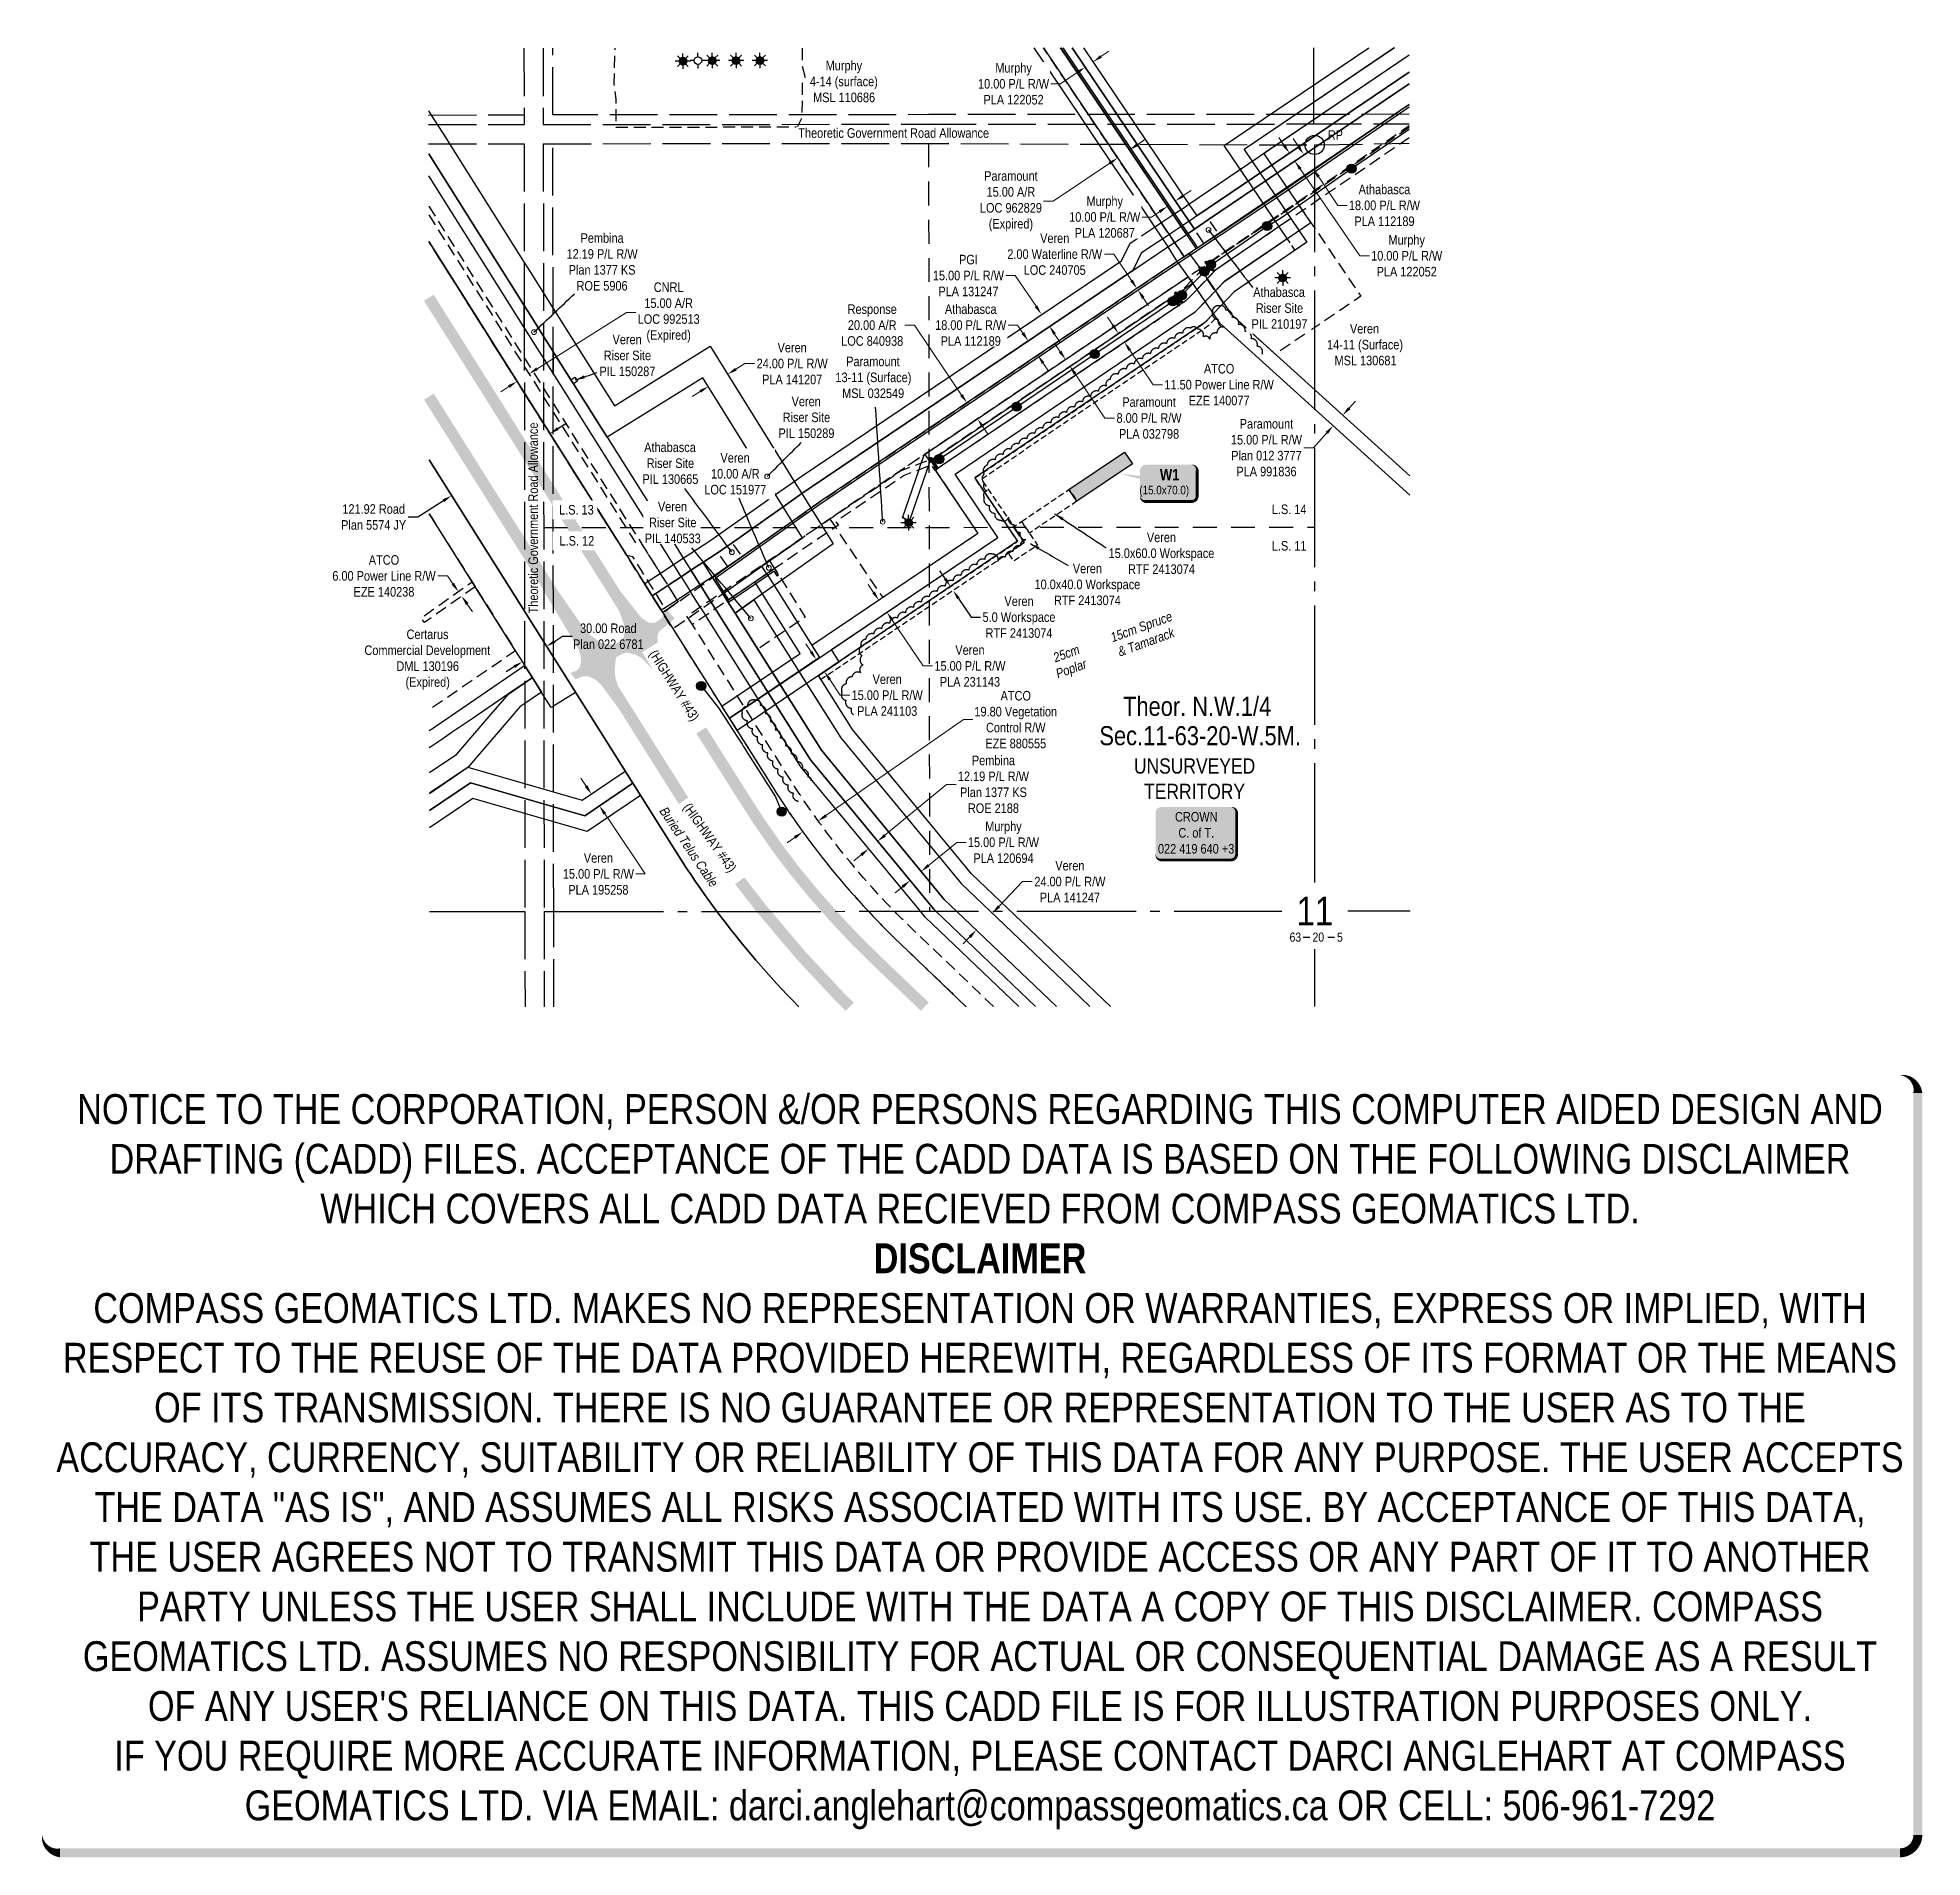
# Model space of a CAD drawing. Extents: x 504349 to 506323, y 6031064 to 6032969.
import ezdxf
from ezdxf.enums import TextEntityAlignment as Align

# ---------------------------------------------------------------- set-up
doc = ezdxf.new("R2010")
doc.units = 0
doc.header["$LTSCALE"] = 5
doc.header["$PDMODE"] = 34
doc.header["$PDSIZE"] = 0.03
for name, pattern in [('0', [1, 1, 0]), ('foc-ACCESSROAD', [3.75, 2.5, -1.25]), ('foc-FLOWLINE', [3.75, 2.5, -1.25]), ('foc-LSD', [8, 5, -3]), ('foc-QUARTERLINE', [33, 25, -3, 2, -3]), ('foc-TIELINE', [1.875, 1.25, -0.625]), ('foc-UNSURVEYED', [12.5, 10, -2.5]), ('HIDDEN2', [1.875, 1.25, -0.625]), ('POWERLINE5', [7.8, 2.4, -0.6, 0.6, -0.6, 0.6, -0.6, 2.4])]:
    doc.linetypes.add(name, pattern=pattern)
doc.layers.get('Defpoints').update_dxf_attribs({"color": 9})
for name, color, linetype in [('10', 1, 'Continuous'), ('35', 37, 'Continuous'), ('40', 2, 'Continuous'), ('9', 3, 'Continuous'), ('AS-OWNER', 7, 'Continuous'), ('AS-POWER', 104, 'foc-POWER'), ('AS-POWER-EXISTING', 72, 'POWERLINE5'), ('AS-POWER-EXISTING-ANC', 72, 'Continuous'), ('AS-POWER-EXISTING-PP', 72, 'Continuous'), ('AS-ROADS', 254, 'Continuous'), ('AS-TELEPHONE', 224, 'foc-TEL'), ('C-AR', 13, 'foc-ACCESSROAD'), ('C-RW', 13, 'Continuous'), ('C-SYMBOL', 7, 'Continuous'), ('C-WS', 13, 'foc-ACCESSROAD'), ('C-WS-S', 13, 'Continuous'), ('F-AR', 190, 'foc-ACCESSROAD'), ('F-EZE', 190, 'foc-FLOWLINE'), ('F-RW', 190, 'Continuous'), ('F-WS', 190, 'foc-ACCESSROAD'), ('F-WS-S', 190, 'Continuous'), ('L-QSEC', 8, 'foc-QUARTERLINE'), ('L-ROAD-T', 7, 'Continuous'), ('L-SECLBL', 7, 'Continuous'), ('L-SECQ', 8, 'foc-QUARTERLINE'), ('L-SECTION-LSD', 7, 'foc-LSD'), ('L-TIE', 7, 'foc-TIELINE'), ('L-TITLEDB', 4, 'Continuous'), ('L-TITLEDB-T', 4, 'Continuous'), ('L-UNS-T', 3, 'Continuous'), ('L-USEC', 7, 'foc-UNSURVEYED'), ('P-TEMP-BLOCKS', 250, 'Continuous'), ('P-TEMP-H', 41, 'Continuous'), ('P-TEMP_WORKSPACE', 46, 'Continuous'), ('T-BUSH', 110, '0'), ('T-BUSH-T', 110, 'Continuous'), ('T-EXISTING RTF', 220, 'HIDDEN2'), ('T-EXISTING TFA-T', 220, 'Continuous')]:
    doc.layers.add(name, color=color, linetype=linetype)
for name, color, linetype, lineweight in [('C-AR-T', 13, 'Continuous', 9), ('C-RW-T', 13, 'Continuous', 9), ('C-WS-T', 13, 'Continuous', 9), ('F-AR-T', 190, 'Continuous', 9), ('F-EZE-T', 190, 'Continuous', 9), ('F-RW-T', 190, 'Continuous', 9), ('F-WS-T', 190, 'Continuous', 9)]:
    doc.layers.add(name, color=color, linetype=linetype, lineweight=lineweight)
doc.layers.add('DISCLAIMER', color=7, linetype='Continuous', plot=False)
doc.styles.add('100L', font='ARIALN.TTF', dxfattribs={"height": 11})
doc.styles.add('175L', font='ARIALN.TTF', dxfattribs={"height": 20})
doc.styles.add('80', font='ARIALN.TTF', dxfattribs={"height": 10})
doc.styles.add('80CG', font='ARIALN.TTF', dxfattribs={"height": 10})
doc.styles.add('80L', font='ARIALN.TTF', dxfattribs={"height": 10})
doc.styles.add('BOLD', font='ARIALNB.TTF')
doc.styles.add('foc-LtypeFont', font='ARIALN.TTF', dxfattribs={"height": 7.35})
doc.styles.add('SIMPLEX', font='ARIALN.TTF')
doc.linetypes.add('foc-POWER', pattern='A,6,-1,["P",foc-LtypeFont,S=0.2,R=0,X=-0.625,Y=-0.75],-1.24,4', length=12.24)
doc.linetypes.add('foc-TEL', pattern='A,2,-1,["T",foc-LtypeFont,S=0.2,R=0,X=-0.425,Y=-0.75],-1.24,8', length=12.24)
doc.linetypes.add('foc-TEL-NOLINE', pattern='A,0,-2,["T",foc-LtypeFont,S=0.2,R=0,X=-0.425,Y=-0.75],-10.24', length=12.24)
doc.dimstyles.new('Compass 5 000', dxfattribs={"dimscale": 5, "dimtxt": 9, "dimasz": 2, "dimexe": 0.2, "dimexo": 0.0625, "dimgap": 0.5, "dimtad": 0, "dimtih": 1, "dimtoh": 1, "dimzin": 0, "dimdsep": 46, "dimtxsty": '80CG', "dimcen": 0.1, "dimse1": 1, "dimse2": 1, "dimclrd": 256, "dimclrt": 256, "dimaunit": 1, "dimadec": 4, "dimazin": 0, "dimtfac": 0.06, "dimtofl": 0, "dimtmove": 0, "dimatfit": 1, "dimfxl": 0.2, "dimtolj": 1, "dimtzin": 0, "dimlwd": -1, "dimarcsym": 0})

msp = doc.modelspace()

# ---------------------------------------------------------------- texts
at = {"layer": 'C-SYMBOL', "color": 3, "insert": (505563.375, 6032279.123), "char_height": 19.97899, "width": 218.60783, "attachment_point": 2, "line_spacing_factor": 0.922857, "style": '175L'}
msp.add_mtext('Theor. N.W.1/4\\P Sec.11-63-20-W.5M.', dxfattribs=at)
at = {"layer": 'C-WS-T', "insert": (504928.56, 6032658.342), "char_height": 9.99473, "attachment_point": 1, "style": '80L'}
msp.add_mtext_dynamic_manual_height_columns('\\pi22.48;Veren\\P\\pi13.201;Riser Site\\P\\pi8.7487;PIL 150287', width=74.65018, gutter_width=49.974, heights=[0], dxfattribs=at)
at = {"layer": 'F-AR-T', "insert": (505140.463, 6032945.247), "char_height": 9.99473, "attachment_point": 1, "style": '80L'}
msp.add_mtext_dynamic_manual_height_columns('\\pi33.807;Murphy\\P\\pi17.196;4-14 (surface)\\P\\pi20.652;MSL 110686', width=104.83884, gutter_width=49.974, heights=[0], dxfattribs=at)
at = {"layer": 'F-WS-T', "insert": (504690.831, 6032349.565), "char_height": 9.99473, "attachment_point": 1, "style": '80L'}
msp.add_mtext_dynamic_manual_height_columns('\\pi44.416;Certarus\\P\\pi0.32268;Commercial Development\\P\\pi33.794;DML 130196\\P\\pi43.342;(Expired)', width=131.74271, gutter_width=49.974, heights=[0], dxfattribs=at)
at = {"layer": 'L-ROAD-T', "style": '80L'}
msp.add_text('Theoretic Government Road Allowance', height=9.99473, rotation=90.079602, dxfattribs=at).set_placement((504867.916, 6032466.427), align=Align.MIDDLE_CENTER)
at = {"layer": 'L-UNS-T', "color": 3, "insert": (505560.69, 6032193.222), "char_height": 15.98319, "attachment_point": 5, "style": '80L'}
msp.add_mtext_dynamic_manual_height_columns('UNSURVEYED TERRITORY', width=126.34716, gutter_width=47.475, heights=[0], dxfattribs=at)
at = {"layer": 'T-BUSH-T', "char_height": 9.99473, "attachment_point": 1, "rotation": 20, "style": '80L'}
for s, width, insert in [('\\pi13.072;{\\fArial Narrow|b0|i1|c0|p34;15cm Spruce \\P\\pi15.097;& Tamarack}', 91.62145, (505459.292, 6032341.125)), ('\\pi3.527;{\\fArial Narrow|b0|i1|c0|p34;25cm \\P\\pi0.32609;Poplar}', 34.18839, (505408.183, 6032323.215))]:
    msp.add_mtext_dynamic_manual_height_columns(s, width=width, gutter_width=49.974, heights=[0], dxfattribs=dict(at, insert=insert))
at = {"layer": 'T-EXISTING TFA-T', "char_height": 9.99473, "attachment_point": 5, "style": '80CG'}
for s, insert in [('\\A1;Veren\\P15.0x60.0 Workspace\\PRTF 2413074', (505526.014, 6032429.388)), ('\\A1;Veren\\P10.0x40.0 Workspace\\PRTF 2413074', (505448.419, 6032396.786))]:
    msp.add_mtext(s, dxfattribs=dict(at, insert=insert))

# ---------------------------------------------------------------- blocks, each defined once
blk = doc.blocks.new('L-SECLBL')
at = {"layer": '9', "color": 7}
for p, q in [((-5.1, -27.8), (-12.3, -27.8)), ((20.7, -27.8), (13.5, -27.8))]:
    blk.add_line(p, q, dxfattribs=at)
at = {"layer": '10', "color": 2, "style": 'SIMPLEX'}
blk.add_attdef('SEC', text='', height=30, dxfattribs=at).set_placement((0, 0), align=Align.MIDDLE)
at = {"layer": '10', "color": 5, "style": '80L'}
blk.add_attdef('TWP', text='', height=9.5, dxfattribs=at).set_placement((-14.4, -27.4), align=Align.MIDDLE_RIGHT)
blk.add_attdef('RGE', text='', height=9.5, dxfattribs=at).set_placement((3.6, -27.4), align=Align.MIDDLE_CENTER)
blk.add_attdef('MER', text='', height=9.5, dxfattribs=at).set_placement((23.2, -27.4), align=Align.MIDDLE_LEFT)
blk = doc.blocks.new('POWERPOLE')
h = blk.add_hatch(color=255)
edge = h.paths.add_edge_path()
edge.add_arc((0, 0), 0.96, 0, 360)
at = {"linetype": 'Continuous'}
for p, q in [((0.68, -0.68), (-0.68, 0.68)), ((-0.68, -0.68), (0.68, 0.68))]:
    blk.add_line(p, q, dxfattribs=at)
blk.add_circle((0, 0), 0.96, dxfattribs=at)
blk = doc.blocks.new('*D389')
at = {"layer": 'Defpoints', "color": 0, "transparency": 16777216}
for p in [(505684.9, 6032832.3), (505617.5, 6032809), (505627.5, 6032794)]:
    blk.add_point(p, dxfattribs=at)
at = {"layer": 'F-RW-T', "transparency": 16777216}
for p, q in [((505669.4, 6032855.6), (505663.8, 6032863.9)), ((505690.5, 6032823.9), (505710.6, 6032793.8)), ((505710.6, 6032793.8), (505720.6, 6032793.8))]:
    blk.add_line(p, q, dxfattribs=at)
for points in [[(505670.8, 6032856.5), (505668, 6032854.7), (505674.9, 6032847.3)], [(505691.9, 6032824.9), (505689.1, 6032823), (505684.9, 6032832.3)]]:
    blk.add_solid(points, dxfattribs=at)
at = {"layer": 'F-RW-T', "transparency": 16777216, "insert": (505759.6, 6032793.8), "char_height": 10, "attachment_point": 5, "style": '80CG'}
blk.add_mtext('\\A1;Athabasca\\P18.00 P/L R/W\\PPLA 112189', dxfattribs=at)
blk = doc.blocks.new('*D390')
at = {"layer": 'Defpoints', "color": 0, "transparency": 16777216}
for p in [(505487.2, 6032650.5), (505429.4, 6032625.4), (505435.8, 6032615.9)]:
    blk.add_point(p, dxfattribs=at)
at = {"layer": 'F-EZE-T', "transparency": 16777216}
for p, q in [((505475.2, 6032668.3), (505469.6, 6032676.6)), ((505492.8, 6032642.2), (505517.2, 6032606)), ((505517.2, 6032606), (505527.2, 6032606))]:
    blk.add_line(p, q, dxfattribs=at)
for points in [[(505476.5, 6032669.2), (505473.8, 6032667.4), (505480.8, 6032660)], [(505494.2, 6032643.2), (505491.4, 6032641.3), (505487.2, 6032650.5)]]:
    blk.add_solid(points, dxfattribs=at)
at = {"layer": 'F-EZE-T', "transparency": 16777216, "insert": (505586.4, 6032606), "char_height": 10, "attachment_point": 5, "style": '80CG'}
blk.add_mtext('\\A1;ATCO\\P11.50 Power Line R/W\\PEZE 140077', dxfattribs=at)
blk = doc.blocks.new('*D391')
at = {"layer": 'Defpoints', "color": 0, "transparency": 16777216}
for p in [(505322.2, 6032586.9), (505308.9, 6032577.9), (505320.1, 6032561.3)]:
    blk.add_point(p, dxfattribs=at)
at = {"layer": 'F-AR-T', "transparency": 16777216}
for p, q in [((505267.3, 6032668.4), (505257.3, 6032668.4)), ((505316.6, 6032595.2), (505267.3, 6032668.4)), ((505338.9, 6032562), (505344.5, 6032553.7))]:
    blk.add_line(p, q, dxfattribs=at)
for points in [[(505318, 6032596.1), (505315.2, 6032594.2), (505322.2, 6032586.9)], [(505340.3, 6032562.9), (505337.6, 6032561.1), (505333.3, 6032570.3)]]:
    blk.add_solid(points, dxfattribs=at)
at = {"layer": 'F-AR-T', "transparency": 16777216, "insert": (505223, 6032668.4), "char_height": 10, "attachment_point": 5, "style": '80CG', "bg_fill": 3, "box_fill_scale": 1.1, "bg_fill_color": 256, "bg_fill_true_color": 13158600, "bg_fill_transparency": 0}
blk.add_mtext('\\A1;Response\\P20.00 A/R\\PLOC 840938', dxfattribs=at)
blk = doc.blocks.new('*D392')
at = {"layer": 'Defpoints', "color": 0, "transparency": 16777216}
for p in [(504856.9, 6032627.9), (504844.2, 6032619.9), (504863.6, 6032617.4)]:
    blk.add_point(p, dxfattribs=at)
at = {"layer": 'F-AR-T', "transparency": 16777216}
for p, q in [((504872, 6032622.7), (504965.5, 6032681.6)), ((504965.5, 6032681.6), (504975.5, 6032681.6)), ((504842.4, 6032604), (504834, 6032598.7))]:
    blk.add_line(p, q, dxfattribs=at)
for points in [[(504871.1, 6032624.1), (504872.9, 6032621.3), (504863.6, 6032617.4)], [(504841.5, 6032605.4), (504843.3, 6032602.6), (504850.9, 6032609.4)]]:
    blk.add_solid(points, dxfattribs=at)
at = {"layer": 'F-AR-T', "transparency": 16777216, "insert": (505009.8, 6032681.6), "char_height": 10, "attachment_point": 5, "style": '80CG'}
blk.add_mtext('\\A1;CNRL\\P15.00 A/R\\PLOC 992513\\P(Expired)', dxfattribs=at)
blk = doc.blocks.new('*D393')
at = {"layer": 'Defpoints', "color": 0, "transparency": 16777216}
for p in [(505480.1, 6032843.5), (505497.4, 6032844.6), (505484.9, 6032836.2)]:
    blk.add_point(p, dxfattribs=at)
at = {"layer": 'F-AR-T', "transparency": 16777216}
for p, q in [((505500.8, 6032857.4), (505509.1, 6032863)), ((505471.8, 6032837.9), (505412.6, 6032798.1)), ((505412.6, 6032798.1), (505402.6, 6032798.1))]:
    blk.add_line(p, q, dxfattribs=at)
for points in [[(505499.9, 6032858.8), (505501.7, 6032856), (505492.5, 6032851.8)], [(505470.8, 6032839.3), (505472.7, 6032836.5), (505480.1, 6032843.5)]]:
    blk.add_solid(points, dxfattribs=at)
at = {"layer": 'F-AR-T', "transparency": 16777216, "insert": (505368.3, 6032798.1), "char_height": 10, "attachment_point": 5, "style": '80CG'}
blk.add_mtext('\\A1;Paramount\\P15.00 A/R\\PLOC 962829\\P(Expired)', dxfattribs=at)
blk = doc.blocks.new('*D394')
at = {"layer": 'Defpoints', "color": 0, "transparency": 16777216}
for p in [(505429.9, 6032625.7), (505361.1, 6032588.9), (505365.5, 6032582.3)]:
    blk.add_point(p, dxfattribs=at)
at = {"layer": 'F-RW-T', "transparency": 16777216}
for p, q in [((505419.9, 6032640.6), (505414.3, 6032648.9)), ((505435.5, 6032617.4), (505466.8, 6032571.1)), ((505466.8, 6032571.1), (505476.8, 6032571.1))]:
    blk.add_line(p, q, dxfattribs=at)
for points in [[(505421.3, 6032641.6), (505418.5, 6032639.7), (505425.5, 6032632.3)], [(505436.9, 6032618.3), (505434.1, 6032616.5), (505429.9, 6032625.7)]]:
    blk.add_solid(points, dxfattribs=at)
at = {"layer": 'F-RW-T', "transparency": 16777216, "insert": (505513, 6032571.1), "char_height": 10, "attachment_point": 5, "style": '80CG'}
blk.add_mtext('\\A1;Paramount\\P8.00 P/L R/W\\PPLA 032798', dxfattribs=at)
blk = doc.blocks.new('*D395')
at = {"layer": 'Defpoints', "color": 0, "transparency": 16777216}
for p in [(505386.4, 6032651.8), (505303.4, 6032595.9), (505313.4, 6032581)]:
    blk.add_point(p, dxfattribs=at)
at = {"layer": 'F-RW-T', "transparency": 16777216}
for p, q in [((505375.3, 6032668.4), (505365.3, 6032668.4)), ((505380.8, 6032660.1), (505375.3, 6032668.4)), ((505402.1, 6032628.6), (505407.6, 6032620.3))]:
    blk.add_line(p, q, dxfattribs=at)
for points in [[(505382.2, 6032661.1), (505379.5, 6032659.2), (505386.4, 6032651.8)], [(505403.4, 6032629.5), (505400.7, 6032627.7), (505396.5, 6032636.9)]]:
    blk.add_solid(points, dxfattribs=at)
at = {"layer": 'F-RW-T', "transparency": 16777216, "insert": (505326.2, 6032668.4), "char_height": 10, "attachment_point": 5, "style": '80CG', "bg_fill": 3, "box_fill_scale": 1.1, "bg_fill_color": 256, "bg_fill_true_color": 13158600, "bg_fill_transparency": 0}
blk.add_mtext('\\A1;Athabasca\\P18.00 P/L R/W\\PPLA 112189', dxfattribs=at)
blk = doc.blocks.new('*D396')
at = {"layer": 'Defpoints', "color": 0, "transparency": 16777216}
for p in [(505510.7, 6032842.8), (505502.4, 6032837.2), (505532.3, 6032792.8)]:
    blk.add_point(p, dxfattribs=at)
at = {"layer": 'F-RW-T', "transparency": 16777216}
for p, q in [((505548.9, 6032804), (505557.2, 6032809.5)), ((505515.7, 6032781.6), (505505.7, 6032781.6)), ((505524, 6032787.2), (505515.7, 6032781.6))]:
    blk.add_line(p, q, dxfattribs=at)
for points in [[(505548, 6032805.3), (505549.8, 6032802.6), (505540.6, 6032798.4)], [(505523.1, 6032788.6), (505524.9, 6032785.8), (505532.3, 6032792.8)]]:
    blk.add_solid(points, dxfattribs=at)
at = {"layer": 'F-RW-T', "transparency": 16777216, "insert": (505466.6, 6032781.6), "char_height": 10, "attachment_point": 5, "style": '80CG', "bg_fill": 3, "box_fill_scale": 1.1, "bg_fill_color": 256, "bg_fill_true_color": 13158600, "bg_fill_transparency": 0}
blk.add_mtext('\\A1;Murphy\\P10.00 P/L R/W\\PPLA 120687', dxfattribs=at)
blk = doc.blocks.new('*D397')
at = {"layer": 'Defpoints', "color": 0, "transparency": 16777216}
for p in [(505400.2, 6032679.8), (505349.4, 6032645.6), (505357.8, 6032633.2)]:
    blk.add_point(p, dxfattribs=at)
at = {"layer": 'F-RW-T', "transparency": 16777216}
for p, q in [((505372.9, 6032720.3), (505362.9, 6032720.3)), ((505394.6, 6032688.1), (505372.9, 6032720.3)), ((505414.1, 6032659.1), (505419.7, 6032650.8))]:
    blk.add_line(p, q, dxfattribs=at)
for points in [[(505396, 6032689), (505393.2, 6032687.2), (505400.2, 6032679.8)], [(505415.5, 6032660), (505412.8, 6032658.1), (505408.6, 6032667.4)]]:
    blk.add_solid(points, dxfattribs=at)
at = {"layer": 'F-RW-T', "transparency": 16777216, "insert": (505323.8, 6032720.3), "char_height": 10, "attachment_point": 5, "style": '80CG', "bg_fill": 3, "box_fill_scale": 1.1, "bg_fill_color": 256, "bg_fill_true_color": 13158600, "bg_fill_transparency": 0}
blk.add_mtext('\\A1;PGI\\P15.00 P/L R/W\\PPLA 131247', dxfattribs=at)
blk = doc.blocks.new('*D398')
at = {"layer": 'C-RW-T', "transparency": 16777216}
for p, q in [((505080.2, 6032622.2), (505089.7, 6032628.1)), ((505089.7, 6032628.1), (505099.7, 6032628.1)), ((505042.9, 6032599), (505034.4, 6032593.7))]:
    blk.add_line(p, q, dxfattribs=at)
for points in [[(505079.3, 6032623.6), (505081.1, 6032620.8), (505071.7, 6032616.9)], [(505042, 6032600.4), (505043.7, 6032597.6), (505051.4, 6032604.2)]]:
    blk.add_solid(points, dxfattribs=at)
at = {"layer": 'Defpoints', "color": 0, "transparency": 16777216}
for p in [(505053.2, 6032601.4), (505071.7, 6032616.9), (505073.5, 6032614)]:
    blk.add_point(p, dxfattribs=at)
at = {"layer": 'C-RW-T', "transparency": 16777216, "insert": (505139.2, 6032628.1), "char_height": 10, "attachment_point": 5, "style": '80CG'}
blk.add_mtext('\\A1;Veren\\P24.00 P/L R/W\\PPLA 141207', dxfattribs=at)
blk = doc.blocks.new('*D401')
at = {"layer": 'Defpoints', "color": 0, "transparency": 16777216}
for p in [(504878.9, 6032336.4), (504881.8, 6032331.8), (504853.7, 6032320.5)]:
    blk.add_point(p, dxfattribs=at)
at = {"layer": 'L-TITLEDB-T', "transparency": 16777216}
for p, q in [((504890.2, 6032337.2), (504898.7, 6032342.5)), ((504898.7, 6032342.5), (504908.7, 6032342.5)), ((504848.1, 6032310.6), (504839.6, 6032305.3))]:
    blk.add_line(p, q, dxfattribs=at)
for points in [[(504889.4, 6032338.6), (504891.1, 6032335.7), (504881.8, 6032331.8)], [(504847.2, 6032312), (504849, 6032309.2), (504856.6, 6032315.9)]]:
    blk.add_solid(points, dxfattribs=at)
at = {"layer": 'L-TITLEDB-T', "transparency": 16777216, "insert": (504946.6, 6032342.5), "char_height": 10, "attachment_point": 5, "style": '80CG'}
blk.add_mtext('\\A1;30.00 Road\\PPlan 022 6781', dxfattribs=at)
blk = doc.blocks.new('*D408')
at = {"layer": 'Defpoints', "color": 0, "transparency": 16777216}
for p in [(505693.7, 6032871.5), (505699.3, 6032863.3), (505665.7, 6032840.2)]:
    blk.add_point(p, dxfattribs=at)
at = {"layer": 'F-RW-T', "transparency": 16777216}
for p, q in [((505654.4, 6032856.7), (505648.8, 6032865)), ((505671.4, 6032832), (505733.8, 6032741)), ((505733.8, 6032741), (505743.8, 6032741))]:
    blk.add_line(p, q, dxfattribs=at)
for points in [[(505655.8, 6032857.7), (505653, 6032855.8), (505660.1, 6032848.5)], [(505672.8, 6032832.9), (505670, 6032831.1), (505665.7, 6032840.2)]]:
    blk.add_solid(points, dxfattribs=at)
at = {"layer": 'F-RW-T', "transparency": 16777216, "insert": (505782.9, 6032741), "char_height": 10, "attachment_point": 5, "style": '80CG'}
blk.add_mtext('\\A1;Murphy\\P10.00 P/L R/W\\PPLA 122052', dxfattribs=at)
blk = doc.blocks.new('*U404')
h = blk.add_hatch(color=59)
edge = h.paths.add_edge_path()
edge.add_line((-36.5, -28.5), (36.5, -28.5))
edge.add_arc((36.5, -22.5), 6, 270, 360)
edge.add_line((42.5, -22.5), (42.5, 21))
edge.add_arc((36.5, 21), 6, 0, 90)
edge.add_line((36.5, 27), (-36.5, 27))
edge.add_arc((-36.5, 21), 6, 90, 180)
edge.add_line((-42.5, 21), (-42.5, -22.5))
edge.add_arc((-36.5, -22.5), 6, 180, 270)
at = {"color": 1, "flags": 128}
blk.add_lwpolyline([(-36.5, -28.5, 3, 3, 0), (36.5, -28.5, 3, 3, 0.414214), (42.5, -22.5, 3, 3, 0), (42.5, 21, 3, 0, 0.414214), (36.5, 27, 0, 0, 0), (-36.5, 27, 0, 0, 0.414214), (-42.5, 21, 0, 0, 0), (-42.5, -22.5, 0, 3, 0.414214)], format="xyseb", close=True, dxfattribs=at)
blk.add_lwpolyline([(-37.6, -6.8, 0, 7.5, 0), (0, 0, 0, 0, 0)], format="xyseb", dxfattribs=at)
at = {"color": 1, "style": '80'}
blk.add_attdef('ENTER_TEXT_001', (-36, -5), '', height=10, dxfattribs=at)
blk = doc.blocks.new('*U434')
h = blk.add_hatch(color=255)
h.dxf.hatch_style = 1
edge = h.paths.add_edge_path()
edge.add_arc((-0.58, 0.93), 0.2, 32.0925, 212.0925, ccw=False)
edge.add_line((-0.41, 1.04), (0.28, -0.06))
edge.add_line((0.28, -0.06), (0.75, -0.83))
edge.add_arc((0.58, -0.93), 0.2, -147.9075, 32.0925, ccw=False)
edge.add_line((0.41, -1.04), (-0.75, 0.83))
h = blk.add_hatch(color=255)
h.dxf.hatch_style = 1
edge = h.paths.add_edge_path()
edge.add_arc((1.18, 0.74), 0.2, -57.9075, 122.0925, ccw=False)
edge.add_line((1.29, 0.57), (0.28, -0.06))
edge.add_line((0.28, -0.06), (0.06, 0.28))
edge.add_line((0.06, 0.28), (1.08, 0.91))
at = {"color": 255}
blk.add_lwpolyline([(-0.75, 0.83, -1), (-0.41, 1.04), (0.28, -0.06), (0.75, -0.83, -1), (0.41, -1.04)], format="xyb", close=True, dxfattribs=at)
at = {"color": 72, "const_width": 0.1, "flags": 128}
for points in [[(-0.58, 0.93), (0.58, -0.93)], [(1.18, 0.74), (0, 0)]]:
    blk.add_lwpolyline(points, dxfattribs=at)
at = {"color": 255, "flags": 128}
blk.add_lwpolyline([(1.08, 0.91, -1), (1.29, 0.57), (0.28, -0.06), (0.06, 0.28)], format="xyb", close=True, dxfattribs=at)
blk = doc.blocks.new('*U435')
h = blk.add_hatch(color=255)
h.dxf.hatch_style = 1
edge = h.paths.add_edge_path()
edge.add_arc((-0.95, -0.27), 0.2, 106.182, 286.182, ccw=False)
edge.add_line((-1, -0.08), (-0.25, 0.14))
edge.add_line((-0.25, 0.14), (-0.14, -0.25))
edge.add_line((-0.14, -0.25), (-0.89, -0.47))
h = blk.add_hatch(color=255)
h.dxf.hatch_style = 1
edge = h.paths.add_edge_path()
edge.add_arc((0.31, -1.06), 0.2, -163.818, 16.182, ccw=False)
edge.add_line((0.11, -1.11), (-0.25, 0.14))
edge.add_line((-0.25, 0.14), (-0.5, 1))
edge.add_arc((-0.31, 1.06), 0.2, 16.182, 196.182, ccw=False)
edge.add_line((-0.11, 1.11), (0.5, -1))
at = {"color": 255, "flags": 128}
blk.add_lwpolyline([(-0.89, -0.47, -1), (-1, -0.08), (-0.25, 0.14), (-0.14, -0.25)], format="xyb", close=True, dxfattribs=at)
at = {"color": 72, "const_width": 0.1, "flags": 128}
for points in [[(-0.95, -0.27), (0, 0)], [(0.31, -1.06), (-0.31, 1.06)]]:
    blk.add_lwpolyline(points, dxfattribs=at)
at = {"color": 255}
blk.add_lwpolyline([(0.5, -1, -1), (0.11, -1.11), (-0.25, 0.14), (-0.5, 1, -1), (-0.11, 1.11)], format="xyb", close=True, dxfattribs=at)
blk = doc.blocks.new('*U436')
h = blk.add_hatch(color=255)
h.dxf.hatch_style = 1
edge = h.paths.add_edge_path()
edge.add_arc((-0.59, 0.93), 0.2, 32.358, 212.358, ccw=False)
edge.add_line((-0.42, 1.04), (0.28, -0.06))
edge.add_line((0.28, -0.06), (0.76, -0.82))
edge.add_arc((0.59, -0.93), 0.2, -147.642, 32.358, ccw=False)
edge.add_line((0.42, -1.04), (-0.76, 0.82))
h = blk.add_hatch(color=255)
h.dxf.hatch_style = 1
edge = h.paths.add_edge_path()
edge.add_arc((0.72, 0.46), 0.2, -57.642, 122.358, ccw=False)
edge.add_line((0.83, 0.29), (0.28, -0.06))
edge.add_line((0.28, -0.06), (0.06, 0.28))
edge.add_line((0.06, 0.28), (0.61, 0.63))
at = {"color": 255}
blk.add_lwpolyline([(-0.76, 0.82, -1), (-0.42, 1.04), (0.28, -0.06), (0.76, -0.82, -1), (0.42, -1.04)], format="xyb", close=True, dxfattribs=at)
at = {"color": 72, "const_width": 0.1, "flags": 128}
for points in [[(-0.59, 0.93), (0.59, -0.93)], [(0.72, 0.46), (0, 0)]]:
    blk.add_lwpolyline(points, dxfattribs=at)
at = {"color": 255, "flags": 128}
blk.add_lwpolyline([(0.61, 0.63, -1), (0.83, 0.29), (0.28, -0.06), (0.06, 0.28)], format="xyb", close=True, dxfattribs=at)
blk = doc.blocks.new('*D447')
at = {"layer": 'Defpoints', "color": 0, "transparency": 16777216}
for p in [(505705.8, 6032562.9), (505729.2, 6032561.9), (505719.2, 6032550.8)]:
    blk.add_point(p, dxfattribs=at)
at = {"layer": 'F-RW-T', "transparency": 16777216}
for p, q in [((505722.6, 6032581.4), (505729.4, 6032588.8)), ((505699.1, 6032555.5), (505685.1, 6032540)), ((505685.1, 6032540), (505675.1, 6032540))]:
    blk.add_line(p, q, dxfattribs=at)
for points in [[(505721.4, 6032582.5), (505723.9, 6032580.3), (505715.9, 6032574)], [(505697.9, 6032556.6), (505700.4, 6032554.4), (505705.8, 6032562.9)]]:
    blk.add_solid(points, dxfattribs=at)
at = {"layer": 'F-RW-T', "transparency": 16777216, "insert": (505636, 6032540), "char_height": 10, "attachment_point": 5, "style": '80CG'}
blk.add_mtext('\\A1;Paramount\\P15.00 P/L R/W\\PPlan 012 3777\\PPLA 991836', dxfattribs=at)
blk = doc.blocks.new('*U457')
h = blk.add_hatch(color=255)
h.dxf.hatch_style = 1
edge = h.paths.add_edge_path()
edge.add_arc((1.09, -0.18), 0.2, -99.3255, 80.6745, ccw=False)
edge.add_line((1.05, -0.38), (-0.23, -0.16))
edge.add_line((-0.23, -0.16), (-1.12, -0.02))
edge.add_arc((-1.09, 0.18), 0.2, 80.6745, 260.6745, ccw=False)
edge.add_line((-1.05, 0.38), (1.12, 0.02))
h = blk.add_hatch(color=255)
h.dxf.hatch_style = 1
edge = h.paths.add_edge_path()
edge.add_arc((-0.1, -0.61), 0.2, 170.6745, 350.6745, ccw=False)
edge.add_line((-0.3, -0.58), (-0.23, -0.16))
edge.add_line((-0.23, -0.16), (0.16, -0.23))
edge.add_line((0.16, -0.23), (0.1, -0.64))
at = {"color": 255}
blk.add_lwpolyline([(1.12, 0.02, -1), (1.05, -0.38), (-0.23, -0.16), (-1.12, -0.02, -1), (-1.05, 0.38)], format="xyb", close=True, dxfattribs=at)
at = {"color": 72, "const_width": 0.1, "flags": 128}
for points in [[(1.09, -0.18), (-1.09, 0.18)], [(-0.1, -0.61), (0, 0)]]:
    blk.add_lwpolyline(points, dxfattribs=at)
at = {"color": 255, "flags": 128}
blk.add_lwpolyline([(0.1, -0.64, -1), (-0.3, -0.58), (-0.23, -0.16), (0.16, -0.23)], format="xyb", close=True, dxfattribs=at)
blk = doc.blocks.new('*U456')
h = blk.add_hatch(color=255)
h.dxf.hatch_style = 1
edge = h.paths.add_edge_path()
edge.add_arc((-0.73, 0.82), 0.2, 41.7449, 221.7449, ccw=False)
edge.add_line((-0.58, 0.95), (0.28, -0.02))
edge.add_line((0.28, -0.02), (0.88, -0.69))
edge.add_arc((0.73, -0.82), 0.2, -138.2551, 41.7449, ccw=False)
edge.add_line((0.58, -0.95), (-0.88, 0.69))
h = blk.add_hatch(color=255)
h.dxf.hatch_style = 1
edge = h.paths.add_edge_path()
edge.add_arc((0.33, 0.29), 0.2, -48.2551, 131.7449, ccw=False)
edge.add_line((0.46, 0.14), (0.28, -0.02))
edge.add_line((0.28, -0.02), (0.02, 0.28))
edge.add_line((0.02, 0.28), (0.19, 0.44))
at = {"color": 255}
blk.add_lwpolyline([(-0.88, 0.69, -1), (-0.58, 0.95), (0.28, -0.02), (0.88, -0.69, -1), (0.58, -0.95)], format="xyb", close=True, dxfattribs=at)
at = {"color": 72, "const_width": 0.1, "flags": 128}
for points in [[(-0.73, 0.82), (0.73, -0.82)], [(0.33, 0.29), (0, 0)]]:
    blk.add_lwpolyline(points, dxfattribs=at)
at = {"color": 255, "flags": 128}
blk.add_lwpolyline([(0.19, 0.44, -1), (0.46, 0.14), (0.28, -0.02), (0.02, 0.28)], format="xyb", close=True, dxfattribs=at)
blk = doc.blocks.new('GAS')
h = blk.add_hatch(color=255)
h.dxf.hatch_style = 1
edge = h.paths.add_edge_path()
edge.add_arc((0, 0), 0.9, 0, 360)
for p, q in [((-0.81, 0), (-1.62, 0)), ((-0.57, 0.57), (-1.14, 1.14)), ((0, 0.81), (0, 1.62)), ((0.57, 0.57), (1.14, 1.14)), ((1.62, 0), (0.81, 0)), ((-0.57, -0.57), (-1.14, -1.14)), ((0, -0.81), (0, -1.62)), ((1.14, -1.14), (0.57, -0.57))]:
    blk.add_line(p, q)
blk.add_circle((0, 0), 0.8)
blk = doc.blocks.new('GABD')
for p, q in [((-0.81, 0), (-1.62, 0)), ((0, 0.81), (0, 1.62)), ((1.62, 0), (0.81, 0)), ((0, -0.81), (0, -1.62))]:
    blk.add_line(p, q)
blk.add_circle((0, 0), 0.8)
blk = doc.blocks.new('*D610')
at = {"layer": 'Defpoints', "color": 0, "transparency": 16777216}
for p in [(504793, 6032384.5), (504755.2, 6032365), (504758.6, 6032360.1)]:
    blk.add_point(p, dxfattribs=at)
at = {"layer": 'F-EZE-T', "transparency": 16777216}
for p, q in [((504778, 6032405.7), (504768, 6032405.7)), ((504783.7, 6032397.5), (504778, 6032405.7)), ((504798.8, 6032376.3), (504804.5, 6032368.1))]:
    blk.add_line(p, q, dxfattribs=at)
for points in [[(504785.1, 6032398.5), (504782.4, 6032396.6), (504789.5, 6032389.4)], [(504800.1, 6032377.3), (504797.4, 6032375.3), (504793, 6032384.5)]]:
    blk.add_solid(points, dxfattribs=at)
at = {"layer": 'F-EZE-T', "transparency": 16777216, "insert": (504711.6, 6032405.7), "char_height": 10, "attachment_point": 5, "style": '80CG'}
blk.add_mtext('\\A1;ATCO\\P6.00 Power Line R/W\\PEZE 140238', dxfattribs=at)
blk = doc.blocks.new('*D634')
at = {"layer": 'Defpoints', "color": 0, "transparency": 16777216}
for p in [(505195.5, 6032148.8), (505204.9, 6032156.6), (505228.7, 6032127.8)]:
    blk.add_point(p, dxfattribs=at)
at = {"layer": 'F-RW-T', "transparency": 16777216}
for p, q in [((505236.4, 6032134.1), (505300.9, 6032187.4)), ((505300.9, 6032187.4), (505310.9, 6032187.4)), ((505211.6, 6032113.6), (505203.9, 6032107.2))]:
    blk.add_line(p, q, dxfattribs=at)
for points in [[(505235.4, 6032135.4), (505237.5, 6032132.8), (505228.7, 6032127.8)], [(505210.6, 6032114.9), (505212.7, 6032112.3), (505219.3, 6032120)]]:
    blk.add_solid(points, dxfattribs=at)
at = {"layer": 'F-RW-T', "transparency": 16777216, "insert": (505350, 6032187.4), "char_height": 10, "attachment_point": 5, "style": '80CG'}
blk.add_mtext('\\A1;Pembina\\P12.19 P/L R/W\\PPlan 1377 KS\\PROE 2188', dxfattribs=at)
blk = doc.blocks.new('*D635')
at = {"layer": 'Defpoints', "color": 0, "transparency": 16777216}
for p in [(504867.7, 6032582.6), (504764.6, 6032517.7), (504782.2, 6032489.7)]:
    blk.add_point(p, dxfattribs=at)
at = {"layer": 'L-TITLEDB-T', "transparency": 16777216}
for p, q in [((504893.8, 6032560), (504902.2, 6032565.4)), ((504773.8, 6032484.4), (504746.9, 6032467.4)), ((504746.9, 6032467.4), (504736.9, 6032467.4))]:
    blk.add_line(p, q, dxfattribs=at)
for points in [[(504892.9, 6032561.4), (504894.7, 6032558.6), (504885.3, 6032554.7)], [(504772.9, 6032485.8), (504774.7, 6032483), (504782.2, 6032489.7)]]:
    blk.add_solid(points, dxfattribs=at)
at = {"layer": 'L-TITLEDB-T', "transparency": 16777216, "insert": (504700.8, 6032467.4), "char_height": 10, "attachment_point": 5, "style": '80CG'}
blk.add_mtext('\\A1;121.92 Road\\PPlan 5574 JY', dxfattribs=at)
blk = doc.blocks.new('*D669')
at = {"layer": 'C-RW-T', "transparency": 16777216}
for p, q in [((505476.2, 6032742.7), (505466.2, 6032742.7)), ((505494.7, 6032715.1), (505476.2, 6032742.7)), ((505507, 6032696.9), (505512.6, 6032688.6))]:
    blk.add_line(p, q, dxfattribs=at)
for points in [[(505496.1, 6032716), (505493.3, 6032714.2), (505500.3, 6032706.8)], [(505508.4, 6032697.8), (505505.6, 6032695.9), (505501.4, 6032705.2)]]:
    blk.add_solid(points, dxfattribs=at)
at = {"layer": 'Defpoints', "color": 0, "transparency": 16777216}
for p in [(505500.3, 6032706.8), (505481, 6032693.8), (505482.2, 6032692.2)]:
    blk.add_point(p, dxfattribs=at)
at = {"layer": 'C-RW-T', "transparency": 16777216, "insert": (505414.2, 6032742.7), "char_height": 10, "attachment_point": 5, "style": '80CG'}
blk.add_mtext('\\A1;Veren\\P2.00 Waterline R/W\\PLOC 240705', dxfattribs=at)
blk = doc.blocks.new('*D710')
at = {"layer": 'Defpoints', "color": 0, "transparency": 16777216}
for p in [(505239.7, 6032114.5), (505251.4, 6032124.1), (505274.4, 6032096.2)]:
    blk.add_point(p, dxfattribs=at)
at = {"layer": 'F-RW-T', "transparency": 16777216}
for p, q in [((505282.1, 6032102.6), (505311.5, 6032126.7)), ((505311.5, 6032126.7), (505321.5, 6032126.7)), ((505254.9, 6032080.2), (505247.2, 6032073.9))]:
    blk.add_line(p, q, dxfattribs=at)
for points in [[(505281, 6032103.9), (505283.1, 6032101.3), (505274.4, 6032096.2)], [(505253.8, 6032081.5), (505256, 6032078.9), (505262.6, 6032086.6)]]:
    blk.add_solid(points, dxfattribs=at)
at = {"layer": 'F-RW-T', "transparency": 16777216, "insert": (505360.5, 6032126.7), "char_height": 10, "attachment_point": 5, "style": '80CG'}
blk.add_mtext('\\A1;Murphy\\P15.00 P/L R/W\\PPLA 120694', dxfattribs=at)
blk = doc.blocks.new('*D711')
at = {"layer": 'Defpoints', "color": 0, "transparency": 16777216}
for p in [(505446.1, 6032938.6), (505493.2, 6032868.6), (505501.5, 6032874.2)]:
    blk.add_point(p, dxfattribs=at)
at = {"layer": 'F-RW-T', "transparency": 16777216}
for p, q in [((505462.6, 6032949.7), (505470.9, 6032955.3)), ((505420.2, 6032921.1), (505410.2, 6032921.1)), ((505437.8, 6032933), (505420.2, 6032921.1))]:
    blk.add_line(p, q, dxfattribs=at)
for points in [[(505436.8, 6032934.3), (505438.7, 6032931.6), (505446.1, 6032938.6)], [(505461.7, 6032951.1), (505463.6, 6032948.4), (505454.3, 6032944.1)]]:
    blk.add_solid(points, dxfattribs=at)
at = {"layer": 'F-RW-T', "transparency": 16777216, "insert": (505371.1, 6032921.1), "char_height": 10, "attachment_point": 5, "style": '80CG', "bg_fill": 3, "box_fill_scale": 1.1, "bg_fill_color": 256, "bg_fill_true_color": 13158600, "bg_fill_transparency": 0}
blk.add_mtext('\\A1;Murphy\\P10.00 P/L R/W\\PPLA 122052', dxfattribs=at)
blk = doc.blocks.new('*D726')
at = {"layer": 'Defpoints', "color": 0, "transparency": 16777216}
for p in [(505142.7, 6032148.4), (505158.9, 6032159.8), (505166.4, 6032149)]:
    blk.add_point(p, dxfattribs=at)
at = {"layer": 'F-EZE-T', "transparency": 16777216}
for p, q in [((505174.6, 6032154.7), (505318.5, 6032255.2)), ((505318.5, 6032255.2), (505328.5, 6032255.2)), ((505142, 6032131.9), (505133.8, 6032126.2))]:
    blk.add_line(p, q, dxfattribs=at)
for points in [[(505173.7, 6032156.1), (505175.6, 6032153.3), (505166.4, 6032149)], [(505141.1, 6032133.3), (505143, 6032130.5), (505150.2, 6032137.6)]]:
    blk.add_solid(points, dxfattribs=at)
at = {"layer": 'F-EZE-T', "transparency": 16777216, "insert": (505373.4, 6032255.2), "char_height": 10, "attachment_point": 5, "style": '80CG'}
blk.add_mtext('\\A1;ATCO\\P19.80 Vegetation \\PControl R/W\\PEZE 880555', dxfattribs=at)
blk = doc.blocks.new('*D761')
at = {"layer": 'C-RW-T', "transparency": 16777216}
for p, q in [((505355.7, 6032059.5), (505380.6, 6032085.6)), ((505380.6, 6032085.6), (505390.6, 6032085.6)), ((505325.2, 6032027.6), (505318.2, 6032020.3))]:
    blk.add_line(p, q, dxfattribs=at)
for points in [[(505354.5, 6032060.7), (505356.9, 6032058.4), (505348.8, 6032052.3)], [(505324, 6032028.7), (505326.4, 6032026.4), (505332.1, 6032034.8)]]:
    blk.add_solid(points, dxfattribs=at)
at = {"layer": 'Defpoints', "color": 0, "transparency": 16777216}
for p in [(505324.5, 6032075.6), (505307.7, 6032058), (505348.8, 6032052.3)]:
    blk.add_point(p, dxfattribs=at)
at = {"layer": 'C-RW-T', "transparency": 16777216, "insert": (505430.1, 6032085.6), "char_height": 10, "attachment_point": 5, "style": '80CG'}
blk.add_mtext('\\A1;Veren\\P24.00 P/L R/W\\PPLA 141247', dxfattribs=at)
blk = doc.blocks.new('*D762')
at = {"layer": 'C-RW-T', "transparency": 16777216}
for p, q in [((504923.3, 6032185.6), (504917.7, 6032193.9)), ((504942.8, 6032156.6), (504948.4, 6032148.4)), ((504985.3, 6032093.6), (504948.4, 6032148.4)), ((504975.3, 6032093.6), (504985.3, 6032093.6))]:
    blk.add_line(p, q, dxfattribs=at)
for points in [[(504924.7, 6032186.6), (504921.9, 6032184.7), (504928.9, 6032177.3)], [(504944.2, 6032157.6), (504941.5, 6032155.7), (504937.3, 6032164.9)]]:
    blk.add_solid(points, dxfattribs=at)
at = {"layer": 'Defpoints', "color": 0, "transparency": 16777216}
for p in [(504926.4, 6032175.7), (504934.8, 6032163.3), (504937.3, 6032164.9)]:
    blk.add_point(p, dxfattribs=at)
at = {"layer": 'C-RW-T', "transparency": 16777216, "insert": (504936.2, 6032093.6), "char_height": 10, "attachment_point": 5, "style": '80CG'}
blk.add_mtext('\\A1;Veren\\P15.00 P/L R/W\\PPLA 195258', dxfattribs=at)
blk = doc.blocks.new('*D763')
at = {"layer": 'C-RW-T', "transparency": 16777216}
for p, q in [((505224.4, 6032388.4), (505218.9, 6032396.7)), ((505244, 6032359.4), (505276.3, 6032311.4)), ((505276.3, 6032311.4), (505286.3, 6032311.4))]:
    blk.add_line(p, q, dxfattribs=at)
for points in [[(505225.8, 6032389.4), (505223.1, 6032387.5), (505230, 6032380.2)], [(505245.4, 6032360.4), (505242.6, 6032358.5), (505238.4, 6032367.7)]]:
    blk.add_solid(points, dxfattribs=at)
at = {"layer": 'Defpoints', "color": 0, "transparency": 16777216}
for p in [(505238.4, 6032367.7), (505185.2, 6032350), (505193.6, 6032337.5)]:
    blk.add_point(p, dxfattribs=at)
at = {"layer": 'C-RW-T', "transparency": 16777216, "insert": (505325.4, 6032311.4), "char_height": 10, "attachment_point": 5, "style": '80CG', "bg_fill": 3, "box_fill_scale": 1.1, "bg_fill_color": 256, "bg_fill_true_color": 13158600, "bg_fill_transparency": 0}
blk.add_mtext('\\A1;Veren\\P15.00 P/L R/W\\PPLA 231143', dxfattribs=at)
blk = doc.blocks.new('*D764')
at = {"layer": 'C-RW-T', "transparency": 16777216}
for p, q in [((505159, 6032326.3), (505153.4, 6032334.6)), ((505178.5, 6032297.3), (505189.6, 6032280.8)), ((505189.6, 6032280.8), (505199.6, 6032280.8))]:
    blk.add_line(p, q, dxfattribs=at)
for points in [[(505160.3, 6032327.2), (505157.6, 6032325.4), (505164.5, 6032318)], [(505179.9, 6032298.2), (505177.1, 6032296.3), (505172.9, 6032305.6)]]:
    blk.add_solid(points, dxfattribs=at)
at = {"layer": 'Defpoints', "color": 0, "transparency": 16777216}
for p in [(505252.4, 6032377.2), (505260.8, 6032364.8), (505172.9, 6032305.6)]:
    blk.add_point(p, dxfattribs=at)
at = {"layer": 'C-RW-T', "transparency": 16777216, "insert": (505238.7, 6032280.8), "char_height": 10, "attachment_point": 5, "style": '80CG'}
blk.add_mtext('\\A1;Veren\\P15.00 P/L R/W\\PPLA 241103', dxfattribs=at)
blk = doc.blocks.new('*U766')
at = {"true_color": 0xff8aff}
h = blk.add_hatch(color=211, dxfattribs=at)
edge = h.paths.add_edge_path()
edge.add_line((-24, -20), (24, -20))
edge.add_arc((24, -14), 6, 270, 360)
edge.add_line((30, -14), (30, 12.5))
edge.add_arc((24, 12.5), 6, 0, 90)
edge.add_line((24, 18.5), (-24, 18.5))
edge.add_arc((-24, 12.5), 6, 90, 180)
edge.add_line((-30, 12.5), (-30, -14))
edge.add_arc((-24, -14), 6, 180, 270)
at = {"color": 250, "flags": 128}
blk.add_lwpolyline([(-24, -20, 3, 3, 0), (24, -20, 3, 3, 0.414214), (30, -14, 3, 3, 0), (30, 12.5, 3, 0, 0.414214), (24, 18.5, 0, 0, 0), (-24, 18.5, 0, 0, 0.414214), (-30, 12.5, 0, 0, 0), (-30, -14, 0, 3, 0.414214)], format="xyseb", close=True, dxfattribs=at)
at = {"flags": 128}
blk.add_lwpolyline([(-51.1, 9, 0, 7.5, 0), (0, 0, 0, 0, 0)], format="xyseb", dxfattribs=at)
at = {"color": 250}
for tag, p, height, style in [('TEMP_AREA_W1_001', (-9.2, 2.2), 12, 'BOLD'), ('ENTER_TEXT_001', (-30.7, -12.5), 9, '80')]:
    blk.add_attdef(tag, p, '', height=height, dxfattribs=dict(at, style=style))
blk = doc.blocks.new('*D767')
at = {"layer": 'Defpoints', "color": 0, "transparency": 16777216}
for p in [(505335.8, 6032415.4), (505338.6, 6032411.2), (505307.8, 6032390.4)]:
    blk.add_point(p, dxfattribs=at)
at = {"layer": 'T-EXISTING TFA-T', "transparency": 16777216}
for p, q in [((505299.4, 6032402.9), (505293.8, 6032411.2)), ((505313.4, 6032382.1), (505326.6, 6032362.5)), ((505326.6, 6032362.5), (505336.6, 6032362.5))]:
    blk.add_line(p, q, dxfattribs=at)
for points in [[(505300.8, 6032403.8), (505298, 6032401.9), (505305, 6032394.6)], [(505314.7, 6032383.1), (505312, 6032381.2), (505307.8, 6032390.4)]]:
    blk.add_solid(points, dxfattribs=at)
at = {"layer": 'T-EXISTING TFA-T', "transparency": 16777216, "insert": (505376.8, 6032362.5), "char_height": 10, "attachment_point": 5, "style": '80CG'}
blk.add_mtext('\\A1;Veren\\P5.0 Workspace\\PRTF 2413074', dxfattribs=at)
blk = doc.blocks.new('*U775')
at = {"layer": '35', "color": 3}
blk.add_circle((0, 0), 10, dxfattribs=at)
at = {"layer": '35', "color": 3, "style": '80'}
blk.add_attdef('RP_001', (13.8, 5.5), '', height=10, dxfattribs=at)
blk = doc.blocks.new('Disclaimer_Legal')
at = {"layer": 'DISCLAIMER', "color": 254, "flags": 128}
blk.add_lwpolyline([(-3612.9, -1104.6, 37.5, 37.5, 0), (4096.1, -1104.6, 37.5, 37.5, 0.414214), (4171.1, -1029.6, 37.5, 37.5, 0), (4171.1, 2078.7, 37.5, 0, 0.414214), (4096.1, 2153.7, 0, 0, 0), (-3612.9, 2153.7, 0, 0, 0.414214), (-3687.9, 2078.7, 0, 0, 0), (-3687.9, -1029.6, 0, 37.5, 0.414214)], format="xyseb", close=True, dxfattribs=at)
at = {"layer": 'DISCLAIMER', "color": 254, "insert": (241.6, 533.9), "char_height": 125, "width": 7717.568, "attachment_point": 5, "style": '80'}
blk.add_mtext('NOTICE TO THE CORPORATION, PERSON &/OR PERSONS REGARDING THIS COMPUTER AIDED DESIGN AND DRAFTING (CADD) FILES. ACCEPTANCE OF THE CADD DATA IS BASED ON THE FOLLOWING DISCLAIMER WHICH COVERS ALL CADD DATA RECIEVED FROM COMPASS GEOMATICS LTD.\\P{\\fArial Narrow|b1|i0|c0|p34;DISCLAIMER}\\PCOMPASS GEOMATICS LTD. MAKES NO REPRESENTATION OR WARRANTIES, EXPRESS OR IMPLIED, WITH RESPECT TO THE REUSE OF THE DATA PROVIDED HEREWITH, REGARDLESS OF ITS FORMAT OR THE MEANS OF ITS TRANSMISSION. THERE IS NO GUARANTEE OR REPRESENTATION TO THE USER AS TO THE ACCURACY, CURRENCY, SUITABILITY OR RELIABILITY OF THIS DATA FOR ANY PURPOSE. THE USER ACCEPTS THE DATA "AS IS", AND ASSUMES ALL RISKS ASSOCIATED WITH ITS USE. BY ACCEPTANCE OF THIS DATA, THE USER AGREES NOT TO TRANSMIT THIS DATA OR PROVIDE ACCESS OR ANY PART OF IT TO ANOTHER PARTY UNLESS THE USER SHALL INCLUDE WITH THE DATA A COPY OF THIS DISCLAIMER. COMPASS GEOMATICS LTD. ASSUMES NO RESPONSIBILITY FOR ACTUAL OR CONSEQUENTIAL DAMAGE AS A RESULT OF ANY USER\'S RELIANCE ON THIS DATA. THIS CADD FILE IS FOR ILLUSTRATION PURPOSES ONLY.\\PIF YOU REQUIRE MORE ACCURATE INFORMATION, PLEASE CONTACT DARCI ANGLEHART AT COMPASS GEOMATICS LTD. VIA EMAIL: darci.anglehart@compassgeomatics.ca OR CELL: 506-961-7292', dxfattribs=at)

# ---------------------------------------------------------------- dimensions: what is measured, and where the dimension line sits
at = {"layer": 'C-RW-T', "color": 3}
for base, p1, p2, angle, text, picture, middle in [((505500.308, 6032706.819), (505482.153, 6032692.186), (505481.036, 6032693.844), 123.951292, 'Veren\\P2.00 Waterline R/W\\PLOC 240705', '*D669', (505414.208, 6032742.693)), ((505172.927, 6032305.571), (505252.443, 6032377.248), (505260.823, 6032364.817), 303.981801, 'Veren\\P15.00 P/L R/W\\PPLA 241103', '*D764', (505238.684, 6032280.839))]:
    dim = msp.add_linear_dim(base=base, p1=p1, p2=p2, angle=angle, text=text, dimstyle='Compass 5 000', dxfattribs=at)
    dim.commit()
    dim.dimension.update_dxf_attribs({"geometry": picture, "text_midpoint": middle, "dimtype": 161})
at = {"layer": 'C-RW-T'}
for base, p1, p2, angle, text, picture, middle in [((505071.732, 6032616.91), (505053.157, 6032601.356), (505073.529, 6032614.019), 31.863819, 'Veren\\P24.00 P/L R/W\\PPLA 141207', '*D398', (505139.214, 6032628.062)), ((505348.809, 6032052.318), (505307.736, 6032058.049), (505324.479, 6032075.569), 46.299054, 'Veren\\P24.00 P/L R/W\\PPLA 141247', '*D761', (505430.147, 6032085.592))]:
    dim = msp.add_linear_dim(base=base, p1=p1, p2=p2, angle=angle, text=text, dimstyle='Compass 5 000', dxfattribs=at)
    dim.commit()
    dim.dimension.update_dxf_attribs({"geometry": picture, "text_midpoint": middle, "dimtype": 161})
at = {"layer": 'C-RW-T', "color": 3}
dim = msp.add_linear_dim(base=(504937.252, 6032164.94), p1=(504926.424, 6032175.652), p2=(504934.767, 6032163.266), angle=303.9625, text='Veren\\P15.00 P/L R/W\\PPLA 195258', dimstyle='Compass 5 000', override={"dimtmove": 1}, dxfattribs=at)
dim.commit()
dim.dimension.update_dxf_attribs({"geometry": '*D762', "text_midpoint": (504965.892, 6032093.554), "dimtype": 161})
at = {"layer": 'F-AR-T'}
dim = msp.add_linear_dim(base=(504863.562, 6032617.363), p1=(504844.212, 6032619.923), p2=(504856.905, 6032627.924), angle=32.226109, text='CNRL\\P15.00 A/R\\PLOC 992513\\P(Expired)', dimstyle='Compass 5 000', dxfattribs=at)
dim.commit()
dim.dimension.update_dxf_attribs({"geometry": '*D392', "text_midpoint": (505009.793, 6032681.616), "dimtype": 161})
at = {"layer": 'F-EZE-T'}
dim = msp.add_linear_dim(base=(504792.989, 6032384.465), p1=(504755.171, 6032365.036), p2=(504758.636, 6032360.142), angle=305.299588, text='ATCO\\P6.00 Power Line R/W\\PEZE 140238', dimstyle='Compass 5 000', dxfattribs=at)
dim.commit()
dim.dimension.update_dxf_attribs({"geometry": '*D610', "text_midpoint": (504711.603, 6032405.682), "dimtype": 161})
at = {"layer": 'F-EZE-T', "color": 5}
dim = msp.add_linear_dim(base=(505166.43, 6032148.966), p1=(505142.656, 6032148.446), p2=(505158.88, 6032159.777), angle=34.931034, text='ATCO\\P19.80 Vegetation \\PControl R/W\\PEZE 880555', dimstyle='Compass 5 000', dxfattribs=at)
dim.commit()
dim.dimension.update_dxf_attribs({"geometry": '*D726', "text_midpoint": (505373.351, 6032255.208), "dimtype": 161})
at = {"layer": 'F-RW-T'}
for base, p1, p2, angle, text, picture, middle in [((505684.934, 6032832.259), (505617.522, 6032809.046), (505627.528, 6032794.023), 303.666401, 'Athabasca\\P18.00 P/L R/W\\PPLA 112189', '*D389', (505759.64, 6032793.795)), ((505228.721, 6032127.752), (505195.491, 6032148.828), (505204.886, 6032156.592), 39.571908, 'Pembina\\P12.19 P/L R/W\\PPlan 1377 KS\\PROE 2188', '*D634', (505350.018, 6032187.431))]:
    dim = msp.add_linear_dim(base=base, p1=p1, p2=p2, angle=angle, text=text, dimstyle='Compass 5 000', dxfattribs=at)
    dim.commit()
    dim.dimension.update_dxf_attribs({"geometry": picture, "text_midpoint": middle, "dimtype": 161})
at = {"layer": 'F-RW-T', "color": 6}
dim = msp.add_linear_dim(base=(505705.846, 6032562.898), p1=(505729.249, 6032561.87), p2=(505719.173, 6032550.785), angle=227.730968, text='Paramount\\P15.00 P/L R/W\\PPlan 012 3777\\PPLA 991836', dimstyle='Compass 5 000', dxfattribs=at)
dim.commit()
dim.dimension.update_dxf_attribs({"geometry": '*D447', "text_midpoint": (505635.988, 6032540.045), "dimtype": 161})
at = {"layer": 'F-RW-T', "color": 5}
dim = msp.add_linear_dim(base=(505274.355, 6032096.229), p1=(505239.683, 6032114.487), p2=(505251.408, 6032124.13), angle=39.434614, text='Murphy\\P15.00 P/L R/W\\PPLA 120694', dimstyle='Compass 5 000', dxfattribs=at)
dim.commit()
dim.dimension.update_dxf_attribs({"geometry": '*D710', "text_midpoint": (505360.545, 6032126.744), "dimtype": 161})
at = {"layer": 'L-TITLEDB-T'}
for base, p1, p2, angle, text, picture, middle in [((504782.246, 6032489.72), (504867.711, 6032582.625), (504764.64, 6032517.651), 212.226414, '121.92 Road\\PPlan 5574 JY', '*D635', (504700.792, 6032467.428)), ((504881.78, 6032331.823), (504853.673, 6032320.523), (504878.885, 6032336.415), 32.225251, '30.00 Road\\PPlan 022 6781', '*D401', (504946.646, 6032342.488))]:
    dim = msp.add_linear_dim(base=base, p1=p1, p2=p2, angle=angle, text=text, dimstyle='Compass 5 000', dxfattribs=at)
    dim.commit()
    dim.dimension.update_dxf_attribs({"geometry": picture, "text_midpoint": middle, "dimtype": 161})
at = {"layer": 'T-EXISTING TFA-T', "color": 3}
dim = msp.add_linear_dim(base=(505307.763, 6032390.43), p1=(505335.846, 6032415.386), p2=(505338.639, 6032411.242), angle=303.981801, text='Veren\\P5.0 Workspace\\PRTF 2413074', dimstyle='Compass 5 000', dxfattribs=at)
dim.commit()
dim.dimension.update_dxf_attribs({"geometry": '*D767', "text_midpoint": (505376.788, 6032362.545), "dimtype": 161})

# ---------------------------------------------------------------- hatches: boundary and pattern name
at = {"layer": 'AS-ROADS'}
h = msp.add_hatch(color=256, dxfattribs=at)
h.dxf.hatch_style = 1
h.paths.add_polyline_path([(504992.185, 6032228.152), (504962.228, 6032280.546), (504957.266, 6032288.965), (504953.998, 6032298.997), (504953.251, 6032307.766), (504954.594, 6032320.509), (504963.042, 6032324.927), (504966.85, 6032325.257), (504975.434, 6032323.184), (504981.242, 6032319.773), (504996.581, 6032304.672), (505019.98, 6032270.838), (505026.845, 6032282.125), (505022.916, 6032291.076), (505007.561, 6032316.604), (505000.433, 6032329.346), (504998.394, 6032336.098), (504998.019, 6032340.751), (504998.877, 6032345.43), (505000.258, 6032347.877), (505016.147, 6032361.152), (505005.528, 6032373.335), (505005.399, 6032366.645), (505003.472, 6032362.432), (504996.518, 6032357.242), (504993.275, 6032356.379), (504988.755, 6032357.017), (504982.058, 6032361.105), (504979.083, 6032364.53), (504959.929, 6032388.764), (504955.065, 6032392.042), (504949.681, 6032382.726), (504958.112, 6032368.569), (504962.893, 6032355.522), (504963.796, 6032348.084), (504962.553, 6032341.362), (504959.57, 6032337.845), (504953.165, 6032333.927), (504946.212, 6032333.956), (504937.919, 6032336.567), (504927.826, 6032343.523), (504920.737, 6032351.281), (504889.168, 6032396.816), (504874.892, 6032396.902), (504915.313, 6032328.899), (504917.623, 6032321.761), (504918.13, 6032315.261), (504916.444, 6032309.563), (504913.326, 6032306.445), (504907.007, 6032304.205), (504912.206, 6032297.4), (504919.709, 6032300.576), (504925.304, 6032300.695), (504933.27, 6032297.08), (504938.706, 6032292.188), (504990.033, 6032222.802)])
at = {"layer": 'P-TEMP-H'}
h = msp.add_hatch(color=256, dxfattribs=at)
h.dxf.hatch_style = 1
h.paths.add_polyline_path([(505487.151, 6032535.396), (505495.527, 6032522.962), (505437.499, 6032483.877), (505429.124, 6032496.311)])

# ---------------------------------------------------------------- linework, layer by layer
at = {"layer": '40', "color": 3}
msp.add_circle((505608.538, 6032831.566), 0.724, dxfattribs=at)
at = {"layer": 'AS-POWER', "flags": 128}
for points in [[(505547.421, 6032699.747), (505571.094, 6032724.566), (505578.041, 6032731.582), (505636.739, 6032772.189), (505651.894, 6032780.978), (505725.125, 6032832.352), (505785.593, 6032873.58)], [(505293.13, 6032527.966), (505374.396, 6032582.979), (505456.017, 6032638.083), (505537.721, 6032693.241)], [(505043.848, 6032290.454), (505062.181, 6032267.554), (505081.29, 6032237.746), (505086.807, 6032229.379), (505087.742, 6032227.385), (505088.729, 6032226.006), (505092.055, 6032220.852), (505106.37, 6032198.35), (505121.664, 6032174.192), (505128.141, 6032158.821)]]:
    msp.add_lwpolyline(points, dxfattribs=at)
at = {"layer": 'AS-ROADS', "const_width": 11.994, "flags": 128}
for points in [[(504758.582, 6032697.099), (504803.296, 6032626.131), (504861.442, 6032533.684), (504915.574, 6032447.694), (504955.352, 6032384.5), (505022.752, 6032277.455), (505087.895, 6032174.255), (505103.727, 6032149.645), (505125.115, 6032118.897), (505140.583, 6032098.483), (505161.925, 6032072.399), (505185.255, 6032046.241), (505205.849, 6032024.288), (505229.449, 6032001.145), (505278.152, 6031954.55)], [(505199.492, 6031954.492), (505189.75, 6031964.007), (505148.625, 6032008.04), (505106.517, 6032057.782), (505077.217, 6032095.481), (505047.567, 6032136.862), (505023.117, 6032173.785), (504956.506, 6032279.516), (504882.551, 6032396.769), (504821.203, 6032494.11), (504759.934, 6032591.502), (504758.697, 6032593.468)]]:
    msp.add_lwpolyline(points, dxfattribs=at)
at = {"layer": 'AS-TELEPHONE', "linetype": 'foc-TEL-NOLINE', "flags": 128}
msp.add_lwpolyline([(504758.77, 6032527.281), (505016.163, 6032118.906), (505020.331, 6032112.092), (505024.574, 6032105.536), (505028.869, 6032099.014), (505033.216, 6032092.525), (505037.614, 6032086.071), (505042.063, 6032079.653), (505046.563, 6032073.271), (505051.114, 6032066.924), (505055.715, 6032060.613), (505060.372, 6032054.326), (505065.288, 6032047.811), (505070.265, 6032041.324), (505075.296, 6032034.878), (505080.38, 6032028.474), (505085.517, 6032022.113), (505090.707, 6032015.794), (505095.95, 6032009.519), (505101.244, 6032003.289), (505106.59, 6031997.102), (505111.987, 6031990.959), (505117.435, 6031984.862), (505122.934, 6031978.81), (505128.483, 6031972.804), (505134.081, 6031966.845), (505139.729, 6031960.933), (505145.426, 6031955.068), (505146.032, 6031954.454)], dxfattribs=at)
at = {"layer": 'C-AR', "linetype": 'Continuous'}
msp.add_lwpolyline([(505785.559, 6032899.372), (505658.367, 6032812.177), (505587.344, 6032764.871), (505564.032, 6032749.343), (505423.181, 6032958.728)], dxfattribs=at)
at = {"layer": 'C-AR'}
msp.add_lwpolyline([(505107.313, 6032415.8), (505115.515, 6032421.554), (505120.83, 6032413.471), (505112.574, 6032407.863), (505107.313, 6032415.8)], close=True, dxfattribs=at)
at = {"layer": 'C-RW', "flags": 128}
for points in [[(505769.94, 6032958.981), (505612.547, 6032852.387), (505661.588, 6032779.975), (505582.619, 6032726.068), (505563.276, 6032705.803), (505552.041, 6032694.032), (505288.982, 6032516.34), (505333.756, 6032450.018), (505159.835, 6032332.872), (505167.85, 6032320.153), (505146.322, 6032305.656), (505190.091, 6032236.152), (505316.174, 6032083.506), (505422.944, 6031981.471), (505450.98, 6031954.676)], [(505472.662, 6031954.692), (505433.302, 6031992.309), (505327.171, 6032093.734), (505202.265, 6032244.953), (505166.736, 6032301.329), (505188.288, 6032315.842), (505180.272, 6032328.562), (505354.579, 6032445.968), (505309.794, 6032512.306), (505561.771, 6032682.513), (505574.121, 6032695.451), (505592.375, 6032714.575), (505682.377, 6032776.014), (505633.367, 6032848.381), (505785.492, 6032951.407)], [(504759.178, 6032159.942), (504802.189, 6032188.96), (504921.832, 6032154.553), (504972.278, 6032188.532), (504980.275, 6032175.842), (504924.408, 6032138.213), (504804.772, 6032172.617), (504759.198, 6032141.871)]]:
    msp.add_lwpolyline(points, dxfattribs=at)
at = {"layer": 'C-RW'}
for points in [[(504758.365, 6032892.889), (504761.161, 6032888.45), (504776.272, 6032864.464), (504780.149, 6032858.306), (504858.488, 6032733.945), (504864.654, 6032724.156), (504888.701, 6032685.981), (504952.958, 6032583.97), (505053.4, 6032646.403), (505131.916, 6032520.084), (505141.436, 6032504.769), (505149.369, 6032492.006), (505158.887, 6032476.695), (505167.888, 6032462.213), (505169.498, 6032459.642), (505173.449, 6032453.268), (505175.166, 6032450.506), (505182.17, 6032439.238), (505128.354, 6032401.199), (505099.09, 6032380.531), (505079.48, 6032366.674), (505071.223, 6032379.775), (505071.223, 6032379.775), (505066.468, 6032386.876), (505107.317, 6032415.786), (505115.527, 6032421.552), (505149.844, 6032445.778), (505148.254, 6032448.341), (505139.23, 6032462.858), (505129.715, 6032478.166), (505121.781, 6032490.928), (505112.261, 6032506.244), (505109.621, 6032510.49), (505045.687, 6032613.35), (504945.361, 6032550.989), (504910.108, 6032606.956), (504907.443, 6032611.186), (504888.994, 6032640.477), (504888.751, 6032640.862), (504882.585, 6032650.65), (504864.704, 6032679.036), (504858.538, 6032688.817), (504758.415, 6032847.77)], [(505415.933, 6031954.651), (505311.443, 6032054.504), (505298.456, 6032066.924), (505169.798, 6032223.362), (505101.942, 6032331.033), (505079.48, 6032366.674), (505099.09, 6032380.531), (505118.324, 6032350.087), (505118.198, 6032350.287), (505118.324, 6032350.087), (505190.111, 6032236.147), (505316.174, 6032083.506), (505422.944, 6031981.471), (505450.98, 6031954.676)], [(504759.158, 6032178.013), (504799.607, 6032205.302), (504919.328, 6032170.873), (504964.337, 6032201.182), (504972.278, 6032188.532), (504921.832, 6032154.553), (504802.189, 6032188.96), (504759.178, 6032159.942)]]:
    msp.add_lwpolyline(points, dxfattribs=at)
msp.add_lwpolyline([(505167.85, 6032320.153), (505073.422, 6032256.592), (505065.458, 6032269.277), (505147.412, 6032324.465), (505100.166, 6032399.434), (505112.574, 6032407.863), (505167.85, 6032320.153)], close=True, dxfattribs=at)
at = {"layer": 'C-RW-T'}
msp.add_line((505158.923, 6032326.198), (505153.338, 6032334.493), dxfattribs=at)
at = {"layer": 'C-WS', "flags": 128}
for points in [[(505645.199, 6032638.028), (505645.199, 6032638.028), (505598.857, 6032679.959), (505566.887, 6032727.31), (505668.675, 6032796.245), (505668.675, 6032796.245), (505734.809, 6032698.594), (505645.199, 6032638.028)], [(505116.396, 6032509.106), (505112.261, 6032506.244), (505109.621, 6032510.49), (505113.827, 6032513.14), (505116.396, 6032509.106)], [(505103.197, 6032329.041), (505103.197, 6032329.041), (505071.223, 6032379.775), (505120.83, 6032413.471), (505120.83, 6032413.471), (505152.749, 6032362.435), (505103.197, 6032329.041)]]:
    msp.add_lwpolyline(points, close=True, dxfattribs=at)
at = {"layer": 'C-WS'}
msp.add_lwpolyline([(504914.338, 6032609.62), (504910.108, 6032606.956), (504907.443, 6032611.186), (504911.673, 6032613.851), (504914.338, 6032609.62)], close=True, dxfattribs=at)
at = {"layer": 'F-AR', "flags": 128}
for points in [[(505420.331, 6032958.726), (505461.529, 6032897.738), (505466.466, 6032890.417), (505482.245, 6032867.019), (505488.771, 6032857.343), (505526.91, 6032800.788), (505537.006, 6032785.817), (505545.935, 6032772.576), (505552.854, 6032762.318), (505562.284, 6032748.334), (505555.199, 6032743.445), (505549.809, 6032740.018), (505539.127, 6032755.858), (505534.367, 6032762.917), (505527.45, 6032773.173), (505514.913, 6032791.764), (505470.753, 6032857.246), (505449.75, 6032888.39), (505402.313, 6032958.713)], [(505785.59, 6032875.425), (505561.079, 6032723.377), (505555.95, 6032720.165), (505549.329, 6032715.707), (505543.503, 6032711.784), (505284.111, 6032537.131), (505279.545, 6032534.058), (505277.882, 6032532.963), (505254.936, 6032517.504), (505182.411, 6032467.986), (505178.776, 6032465.525), (505170.141, 6032459.643), (505149.844, 6032445.778), (505115.527, 6032421.552), (505107.317, 6032415.786), (505066.468, 6032386.876), (505054.195, 6032378.207), (505044.23, 6032371.159), (505031.265, 6032361.997), (505030.53, 6032361.497), (505014.158, 6032350.327), (505012.73, 6032352.593), (505003.483, 6032367.26), (505007.421, 6032369.947), (505011.752, 6032372.902), (505019.855, 6032378.43), (505033.535, 6032388.162), (505043.509, 6032395.221), (505055.786, 6032403.95), (505071.872, 6032415.439), (505086.579, 6032425.795), (505139.23, 6032462.858), (505158.887, 6032476.695), (505167.154, 6032482.515), (505532.332, 6032728.378), (505544.778, 6032736.758), (505549.809, 6032740.018), (505562.284, 6032748.334), (505572.233, 6032755.073), (505587.14, 6032765.169), (505657.878, 6032813.075), (505689.688, 6032834.618), (505730.845, 6032862.492), (505785.559, 6032899.546)], [(504758.485, 6032784.053), (504858.609, 6032625.221), (504888.821, 6032577.298), (504889.065, 6032576.91), (504971.166, 6032446.669), (504975.049, 6032440.511), (504981.666, 6032439.013), (504983.889, 6032435.485), (504985.856, 6032432.366), (504991.349, 6032423.652), (504992.463, 6032421.885), (505000.944, 6032408.431), (505002.076, 6032406.635), (505008.953, 6032395.726), (505010.087, 6032393.927), (505018.558, 6032380.488), (505019.855, 6032378.43), (505011.752, 6032372.902), (505007.421, 6032369.947), (505005.976, 6032372.24), (504997.772, 6032385.255), (504996.366, 6032387.485), (504989.761, 6032397.963), (504988.355, 6032400.192), (504980.147, 6032413.213), (504978.762, 6032415.41), (504972.224, 6032425.78), (504965.882, 6032427.214), (504797.585, 6032694.23), (504758.516, 6032756.08)]]:
    msp.add_lwpolyline(points, dxfattribs=at)
at = {"layer": 'F-EZE', "flags": 128}
for points in [[(505785.604, 6032864.634), (505582.619, 6032726.068), (505552.041, 6032694.032), (505552.041, 6032694.032), (505288.897, 6032516.283), (505285.134, 6032521.858), (505285.134, 6032521.858), (505285.134, 6032521.858), (505256.346, 6032510.816), (505185.011, 6032462.505), (505187.541, 6032458.786), (505187.541, 6032458.786), (505175.166, 6032450.506), (505122.813, 6032414.818), (505072.451, 6032380.609), (505060.245, 6032372.317), (505049.634, 6032365.11), (505034.651, 6032354.932), (505034.535, 6032355.144), (505028.754, 6032363.613), (505028.754, 6032363.613), (505043.883, 6032373.89), (505053.853, 6032380.663), (505067.203, 6032389.731), (505108.287, 6032417.637), (505115.865, 6032422.785), (505149.844, 6032445.778), (505172.956, 6032461.566), (505178.776, 6032465.525), (505183.145, 6032468.483), (505253.554, 6032516.168), (505276.472, 6032524.958), (505287.428, 6032529.161), (505294.996, 6032534.272), (505544.581, 6032702.864), (505548.471, 6032705.491), (505560.968, 6032718.584), (505575.791, 6032734.113), (505575.791, 6032734.113), (505758.548, 6032859.019), (505785.588, 6032877.447)], [(504758.475, 6032793.076), (504814.318, 6032704.487), (504858.599, 6032634.234), (504875.393, 6032607.6), (504888.811, 6032586.314), (504889.054, 6032585.928), (504905.606, 6032559.672), (504975.186, 6032449.293), (504981.666, 6032439.013), (504983.889, 6032435.485), (504985.856, 6032432.366), (504992.463, 6032421.885), (505002.076, 6032406.635), (505010.087, 6032393.927), (505019.855, 6032378.43), (505011.752, 6032372.902), (505007.421, 6032369.947), (505003.613, 6032367.35), (504797.585, 6032694.23), (504758.516, 6032756.08)], [(505350.175, 6031954.602), (505266.566, 6032034.475), (505264.611, 6032036.356), (505261.696, 6032039.167), (505259.327, 6032041.481), (505256.887, 6032043.873), (505254.095, 6032046.643), (505252.118, 6032048.614), (505248.907, 6032051.853), (505247.389, 6032053.392), (505243.762, 6032057.111), (505242.692, 6032058.212), (505238.687, 6032062.387), (505238.055, 6032063.053), (505233.416, 6032067.962), (505228.519, 6032073.241), (505223.613, 6032078.622), (505218.753, 6032084.045), (505213.94, 6032089.508), (505209.175, 6032095.013), (505204.46, 6032100.557), (505199.792, 6032106.142), (505195.171, 6032111.77), (505190.6, 6032117.435), (505186.149, 6032123.052), (505185.895, 6032123.377), (505181.681, 6032128.789), (505181.384, 6032129.175), (505177.271, 6032134.554), (505176.924, 6032135.014), (505172.912, 6032140.353), (505172.521, 6032140.882), (505168.596, 6032146.202), (505168.158, 6032146.802), (505164.342, 6032152.071), (505163.86, 6032152.746), (505160.136, 6032157.98), (505159.611, 6032158.73), (505155.971, 6032163.942), (505155.404, 6032164.764), (505151.865, 6032169.927), (505151.257, 6032170.826), (505147.817, 6032175.939), (505147.168, 6032176.918), (505143.808, 6032182.004), (505143.123, 6032183.055), (505139.868, 6032188.078), (505139.141, 6032189.219), (505135.948, 6032194.235), (505035.078, 6032354.251), (505030.53, 6032361.497), (505014.159, 6032350.326), (505018.337, 6032343.698), (505073.422, 6032256.592), (505119.251, 6032183.88), (505122.452, 6032178.584), (505123.22, 6032177.379), (505126.53, 6032172.27), (505127.263, 6032171.146), (505130.665, 6032165.997), (505131.36, 6032164.948), (505134.853, 6032159.756), (505135.51, 6032158.786), (505139.097, 6032153.553), (505139.713, 6032152.659), (505143.394, 6032147.388), (505143.969, 6032146.568), (505147.745, 6032141.259), (505148.277, 6032140.515), (505152.149, 6032135.17), (505152.637, 6032134.5), (505156.606, 6032129.12), (505157.049, 6032128.521), (505161.116, 6032123.109), (505161.513, 6032122.583), (505165.677, 6032117.137), (505166.027, 6032116.681), (505170.292, 6032111.204), (505170.592, 6032110.819), (505175.145, 6032105.075), (505179.823, 6032099.277), (505184.552, 6032093.518), (505189.33, 6032087.8), (505194.157, 6032082.126), (505199.034, 6032076.492), (505203.959, 6032070.9), (505208.932, 6032065.351), (505213.952, 6032059.845), (505218.97, 6032054.436), (505223.687, 6032049.444), (505224.371, 6032048.724), (505228.454, 6032044.468), (505229.58, 6032043.309), (505233.26, 6032039.536), (505234.836, 6032037.937), (505238.106, 6032034.64), (505240.139, 6032032.613), (505242.991, 6032029.783), (505245.487, 6032027.335), (505247.914, 6032024.966), (505250.882, 6032022.103), (505252.871, 6032020.19), (505321.549, 6031954.582)]]:
    msp.add_lwpolyline(points, dxfattribs=at)
msp.add_lwpolyline([(504807.054, 6032394.423), (504753.919, 6032356.802), (504750.454, 6032361.697), (504803.85, 6032399.502), (504807.054, 6032394.423)], close=True, dxfattribs=at)
at = {"layer": 'F-RW'}
for points in [[(505786.087, 6032490.288), (505587.425, 6032670.099), (505559.006, 6032712.19), (505559.006, 6032712.19), (505559.006, 6032712.19), (505559.006, 6032712.19), (505542.566, 6032735.331), (505541.484, 6032736.948), (505533.139, 6032750.437), (505508.508, 6032786.961), (505461.598, 6032856.52), (505440.502, 6032887.803), (505392.672, 6032958.706)], [(505402.313, 6032958.713), (505447.565, 6032891.631), (505470.753, 6032857.246), (505515.293, 6032791.2), (505539.768, 6032754.908), (505549.809, 6032740.018), (505555.159, 6032743.479), (505566.887, 6032727.31), (505571.431, 6032720.579), (505571.431, 6032720.579), (505598.857, 6032679.959), (505786.061, 6032510.523)], [(505432.449, 6032958.735), (505537.629, 6032802.769), (505560.482, 6032768.931), (505552.198, 6032763.29), (505420.4, 6032958.726)], [(505785.531, 6032921.275), (505575.271, 6032778.992), (505560.482, 6032768.931), (505560.482, 6032768.931), (505537.629, 6032802.769), (505432.449, 6032958.735)], [(505444.498, 6032958.744), (505554.805, 6032795.176), (505563.17, 6032782.772), (505785.516, 6032933.32)], [(505785.516, 6032933.338), (505712.144, 6032883.707), (505563.17, 6032782.772), (505556.642, 6032778.248), (505548.311, 6032772.715), (505535.812, 6032764.416), (505529.16, 6032760), (505516.649, 6032751.694), (505504.809, 6032743.834), (505495.851, 6032725.516), (505156.945, 6032497.341), (505149.369, 6032492.006), (505129.715, 6032478.166), (505076.225, 6032440.499), (505061.518, 6032430.143), (505045.728, 6032419.805), (505033.174, 6032411.584), (505022.973, 6032404.906), (505008.953, 6032395.726), (504996.366, 6032387.485), (504992.374, 6032384.88), (504985.86, 6032395.215), (504984.364, 6032397.588), (504988.355, 6032400.192), (505000.944, 6032408.431), (505014.97, 6032417.61), (505025.17, 6032424.285), (505053.087, 6032442.556), (505121.781, 6032490.928), (505141.436, 6032504.769), (505148.436, 6032509.698), (505484.144, 6032735.721), (505493.123, 6032754.084), (505508.275, 6032764.144), (505520.784, 6032772.448), (505527.438, 6032776.866), (505539.936, 6032785.165), (505548.267, 6032790.697), (505554.805, 6032795.176), (505785.492, 6032951.407)], [(505785.559, 6032899.546), (505730.845, 6032862.492), (505730.845, 6032862.492), (505587.14, 6032765.169), (505572.233, 6032755.073), (505564.032, 6032749.343), (505562.284, 6032748.334), (505549.809, 6032740.018), (505544.778, 6032736.758), (505532.332, 6032728.378), (505167.154, 6032482.515), (505158.887, 6032476.695), (505139.23, 6032462.858), (505086.579, 6032425.795), (505071.872, 6032415.439), (505055.315, 6032404.585), (505042.77, 6032396.362), (505032.578, 6032389.679), (505018.558, 6032380.488), (505005.976, 6032372.24), (505002.112, 6032369.714), (504993.868, 6032382.503), (504992.372, 6032384.877), (504996.366, 6032387.485), (505008.953, 6032395.726), (505022.973, 6032404.906), (505033.174, 6032411.584), (505045.728, 6032419.805), (505061.518, 6032430.143), (505076.225, 6032440.499), (505129.715, 6032478.166), (505149.369, 6032492.006), (505156.945, 6032497.341), (505495.851, 6032725.515), (505534.767, 6032751.717), (505541.394, 6032756.117), (505553.894, 6032764.416), (505560.482, 6032768.931), (505575.271, 6032778.992), (505717.721, 6032875.412), (505785.531, 6032921.283)], [(504758.415, 6032847.77), (504858.538, 6032688.817), (504858.564, 6032665.919), (504758.44, 6032824.87)], [(505376.617, 6031954.622), (505278.514, 6032048.372), (505273.463, 6032054.477), (505148.356, 6032205.866), (505049.472, 6032362.837), (505048.226, 6032364.816), (505044.23, 6032371.159), (505043.874, 6032371.723), (505042.623, 6032373.711), (505033.535, 6032388.162), (505032.578, 6032389.679), (505023.804, 6032403.586), (505022.973, 6032404.906), (505015.797, 6032416.297), (505014.97, 6032417.61), (505006.189, 6032431.551), (505005.378, 6032432.838), (504888.776, 6032617.957), (504888.751, 6032640.862), (504888.994, 6032640.477), (504907.443, 6032611.186), (504910.108, 6032606.956), (504945.361, 6032550.989), (505015.577, 6032439.515), (505016.167, 6032438.578), (505025.17, 6032424.285), (505025.776, 6032423.323), (505033.174, 6032411.584), (505033.785, 6032410.615), (505042.77, 6032396.363), (505043.509, 6032395.221), (505052.591, 6032380.758), (505053.883, 6032378.705), (505054.195, 6032378.207), (505058.194, 6032371.862), (505059.48, 6032369.818), (505158.252, 6032213.019), (505287.453, 6032056.686), (505289.743, 6032054.488), (505394.235, 6031954.635)], [(505394.235, 6031954.635), (505289.743, 6032054.488), (505287.453, 6032056.686), (505158.252, 6032213.019), (505059.481, 6032369.819), (505058.195, 6032371.862), (505054.195, 6032378.21), (505053.883, 6032378.706), (505052.591, 6032380.758), (505043.527, 6032395.178), (505042.767, 6032396.36), (505033.785, 6032410.615), (505033.174, 6032411.584), (505045.728, 6032419.805), (505055.315, 6032404.585), (505055.808, 6032403.859), (505066.203, 6032387.3), (505066.466, 6032386.879), (505071.223, 6032379.775), (505071.223, 6032379.775), (505079.48, 6032366.674), (505169.798, 6032223.362), (505298.456, 6032066.924), (505311.443, 6032054.504), (505415.933, 6031954.651)], [(504759.085, 6032243.743), (504762.297, 6032245.934), (504764.724, 6032247.589), (504774.651, 6032254.358), (504787.037, 6032262.805), (504858.956, 6032311.848), (504860.581, 6032309.569), (504867.085, 6032299.239), (504858.976, 6032293.739), (504842.198, 6032282.293), (504804.885, 6032256.817), (504795.45, 6032250.383), (504783.063, 6032241.937), (504773.137, 6032235.168), (504760.751, 6032226.721), (504759.105, 6032225.6)], [(504759.133, 6032199.767), (504787.786, 6032219.106), (504821.345, 6032258.123), (504842.218, 6032282.332), (504858.976, 6032293.739), (504867.083, 6032299.237), (504868.579, 6032296.862), (504876.669, 6032284.015), (504859, 6032271.952), (504854.07, 6032268.587), (504833.412, 6032244.565), (504807.408, 6032214.426), (504799.818, 6032205.516), (504759.157, 6032178.072)]]:
    msp.add_lwpolyline(points, dxfattribs=at)
for points in [[(505283.289, 6032525.497), (505262.138, 6032463.932), (505254.578, 6032466.552), (505272.071, 6032517.034), (505273.42, 6032520.927), (505274.637, 6032524.44), (505276.689, 6032530.36), (505277.502, 6032532.707), (505282.068, 6032535.78), (505541.461, 6032710.434), (505547.287, 6032714.357), (505553.907, 6032718.815), (505559.006, 6032712.19), (505550.741, 6032706.571), (505550.741, 6032706.571), (505283.289, 6032525.497), (505283.289, 6032525.497), (505283.289, 6032525.497), (505283.289, 6032525.497), (505283.289, 6032525.497)], [(504888.751, 6032640.862), (504888.776, 6032617.957), (504858.564, 6032665.919), (504858.538, 6032688.817), (504864.704, 6032679.036), (504882.585, 6032650.65), (504888.751, 6032640.862)]]:
    msp.add_lwpolyline(points, close=True, dxfattribs=at)
at = {"layer": 'F-WS', "flags": 128}
for points in [[(505149.532, 6032958.528), (505149.554, 6032940.038), (505152.72, 6032927.287), (505149.577, 6032921.164), (505149.419, 6032888.725), (505149.405, 6032885.87), (505144.258, 6032875.662), (504954.738, 6032875.426), (504954.724, 6032888.593), (504954.705, 6032905.103), (504952.705, 6032920.948), (504953.684, 6032958.386)], [(504758.833, 6032470.89), (504761.623, 6032466.466), (504803.852, 6032399.505), (504807.055, 6032394.426), (504849.406, 6032327.282), (504759.06, 6032265.521)]]:
    msp.add_lwpolyline(points, dxfattribs=at)
for points in [[(505585.478, 6032764.043), (505570.57, 6032753.947), (505560.562, 6032768.823), (505562.746, 6032770.476), (505575.262, 6032778.991), (505585.478, 6032764.043)], [(505333.756, 6032450.018), (505234.367, 6032383.034), (505184.504, 6032457.019), (505182.657, 6032459.772), (505178.492, 6032465.946), (505182.149, 6032468.408), (505254.938, 6032517.494), (505277.885, 6032532.949), (505278.731, 6032531.71), (505283.285, 6032525.465), (505333.756, 6032450.018)], [(505086.579, 6032425.795), (505071.872, 6032415.439), (505061.518, 6032430.143), (505076.225, 6032440.499), (505086.579, 6032425.795)]]:
    msp.add_lwpolyline(points, close=True, dxfattribs=at)
at = {"layer": 'L-QSEC'}
msp.add_line((504759.295, 6032054.119), (504859.242, 6032054.191), dxfattribs=at)
at = {"layer": 'L-SECQ', "flags": 128}
for points in [[(505685.638, 6032879.079), (505685.535, 6032958.919)], [(505686.663, 6032084.78), (505686.49, 6032857.088)], [(504879.349, 6032054.206), (505652.075, 6032054.77)], [(505721.32, 6032054.821), (505786.648, 6032054.869)], [(505686.83, 6031954.848), (505686.753, 6032014.817)]]:
    msp.add_lwpolyline(points, dxfattribs=at)
at = {"layer": 'L-SECTION-LSD'}
msp.add_line((504878.903, 6032456.295), (505686.183, 6032456.884), dxfattribs=at)
at = {"layer": 'L-TIE'}
msp.add_line((505666.019, 6032746.696), (505657.612, 6032759.109), dxfattribs=at)
at = {"layer": 'L-TITLEDB'}
for points in [[(504758.516, 6032756.08), (504797.585, 6032694.23), (505119.251, 6032183.88), (505122.451, 6032178.585), (505123.218, 6032177.381), (505126.529, 6032172.272), (505127.262, 6032171.148), (505130.663, 6032165.998), (505131.359, 6032164.949), (505134.852, 6032159.757), (505135.508, 6032158.787), (505139.095, 6032153.555), (505139.711, 6032152.661), (505143.393, 6032147.389), (505143.967, 6032146.57), (505147.744, 6032141.261), (505148.275, 6032140.516), (505152.147, 6032135.171), (505152.635, 6032134.501), (505156.605, 6032129.121), (505157.048, 6032128.523), (505161.114, 6032123.11), (505161.512, 6032122.584), (505165.676, 6032117.138), (505166.025, 6032116.683), (505170.29, 6032111.206), (505170.591, 6032110.821), (505175.143, 6032105.076), (505179.822, 6032099.278), (505184.55, 6032093.519), (505189.329, 6032087.801), (505194.156, 6032082.127), (505199.032, 6032076.493), (505203.958, 6032070.902), (505208.931, 6032065.352), (505213.951, 6032059.846), (505218.968, 6032054.437), (505223.686, 6032049.446), (505224.369, 6032048.726), (505228.452, 6032044.47), (505229.578, 6032043.31), (505233.258, 6032039.537), (505234.834, 6032037.939), (505238.104, 6032034.642), (505240.137, 6032032.614), (505242.989, 6032029.785), (505245.486, 6032027.337), (505247.913, 6032024.967), (505250.881, 6032022.105), (505252.87, 6032020.191), (505321.549, 6031954.582)], [(505146.033, 6031954.453), (505145.426, 6031955.068), (505139.729, 6031960.933), (505134.081, 6031966.845), (505128.483, 6031972.804), (505122.934, 6031978.81), (505117.435, 6031984.862), (505111.987, 6031990.959), (505106.59, 6031997.102), (505101.244, 6032003.289), (505095.95, 6032009.519), (505090.707, 6032015.794), (505085.517, 6032022.113), (505080.38, 6032028.474), (505075.296, 6032034.878), (505070.265, 6032041.324), (505065.288, 6032047.811), (505060.372, 6032054.326), (505055.715, 6032060.613), (505051.114, 6032066.924), (505046.563, 6032073.271), (505042.063, 6032079.653), (505037.614, 6032086.071), (505033.216, 6032092.525), (505028.869, 6032099.014), (505024.574, 6032105.536), (505020.331, 6032112.092), (505016.163, 6032118.906), (504758.77, 6032527.281)], [(504758.77, 6032527.281), (504912.237, 6032283.793), (504889.163, 6032269.219), (504886.897, 6032267.789), (504878.169, 6032281.649), (504868.583, 6032296.869), (504860.583, 6032309.573), (504858.956, 6032312.101), (504856.549, 6032315.967), (504850.969, 6032324.811), (504849.383, 6032327.317), (504807.055, 6032394.425), (504803.851, 6032399.503), (504761.598, 6032466.498), (504758.833, 6032470.884)]]:
    msp.add_lwpolyline(points, dxfattribs=at)
at = {"layer": 'L-USEC'}
for p, q in [((504758.37, 6032888.46), (504858.329, 6032888.533)), ((504758.381, 6032878.402), (504858.336, 6032878.475)), ((504878.435, 6032878.491), (505282.041, 6032878.784)), ((505282.041, 6032878.784), (505685.649, 6032879.079)), ((504758.403, 6032858.296), (504858.35, 6032858.369)), ((504879.349, 6032054.214), (504879.46, 6031954.259))]:
    msp.add_line(p, q, dxfattribs=at)
at = {"layer": 'L-USEC', "flags": 128}
for points in [[(504858.24, 6032958.316), (504858.328, 6032878.475)], [(504878.346, 6032958.331), (504878.435, 6032878.491)], [(504888.476, 6032888.55), (504888.398, 6032958.338)], [(505685.625, 6032889.131), (505282.019, 6032888.837), (504888.476, 6032888.55)], [(505785.573, 6032889.204), (505685.625, 6032889.131)], [(505685.649, 6032879.079), (505785.585, 6032879.152)], [(504858.35, 6032858.369), (504858.796, 6032456.281), (504859.242, 6032054.191)], [(504878.457, 6032858.384), (504878.903, 6032456.303), (504879.349, 6032054.214)], [(504889.402, 6032054.213), (504888.956, 6032456.304), (504888.509, 6032858.391)], [(505686.49, 6032857.088), (505785.611, 6032859.046)], [(504859.242, 6032054.191), (504859.353, 6031954.244)], [(504889.513, 6031954.266), (504889.402, 6032054.213)]]:
    msp.add_lwpolyline(points, dxfattribs=at)
at = {"layer": 'P-TEMP_WORKSPACE'}
msp.add_lwpolyline([(505487.151, 6032535.396), (505495.527, 6032522.962), (505437.499, 6032483.877), (505429.124, 6032496.311)], close=True, dxfattribs=at)
at = {"layer": 'T-BUSH', "flags": 128}
for points in [[(505631.505, 6032637.848, 0.52056705), (505626.244, 6032646.346, 0.52056705), (505620.145, 6032654.217, 0.52056705), (505613.473, 6032661.659, 0.52056705), (505606.802, 6032669.1, 0.52056705), (505600.13, 6032676.542, 0.52056705), (505593.458, 6032683.984, 0.52056705), (505586.457, 6032688.414, 0.52056705), (505579.471, 6032682.419, 0.52056705), (505585.51, 6032674.455, 0.52056705), (505591.549, 6032666.491, 0.52056705), (505584.198, 6032660.051, 0.52056705), (505576.524, 6032653.647, 0.52056705), (505569.884, 6032656.131, 0.52056705), (505563.884, 6032664.125, 0.52056705), (505556.627, 6032665.23, 0.52056705), (505548.19, 6032659.872, 0.52056705), (505539.753, 6032654.514, 0.52056705), (505531.316, 6032649.155, 0.52056705), (505522.879, 6032643.797, 0.52056705), (505514.442, 6032638.439, 0.52056705), (505506.005, 6032633.08, 0.52056705), (505497.568, 6032627.722, 0.52056705), (505489.131, 6032622.364, 0.52056705), (505480.694, 6032617.005, 0.52056705), (505472.257, 6032611.647, 0.52056705), (505468.333, 6032604.658, 0.52056705), (505460.002, 6032599.137, 0.52056705), (505451.67, 6032593.615, 0.52056705), (505443.339, 6032588.094, 0.52056705), (505435.008, 6032582.572, 0.52056705), (505426.677, 6032577.051, 0.52056705), (505418.346, 6032571.529, 0.52056705), (505410.015, 6032566.008, 0.52056705), (505401.684, 6032560.486, 0.52056705), (505393.353, 6032554.964, 0.52056705), (505385.022, 6032549.443, 0.52056705), (505376.691, 6032543.921, 0.52056705), (505368.359, 6032538.4, 0.52056705), (505360.028, 6032532.878, 0.52056705), (505351.697, 6032527.357, 0.52056705), (505343.563, 6032521.684, 0.52056705), (505340.387, 6032512.208, 0.52056705), (505340.581, 6032503.077, 0.52056705), (505343.458, 6032494.813, 0.52056705), (505340.285, 6032487.752, 0.52056705), (505345.92, 6032479.497, 0.52056705), (505351.555, 6032471.243, 0.52056705), (505357.502, 6032464.277, 0.52056705), (505365.905, 6032467.245, 0.52056705), (505371.973, 6032459.303, 0.52056705), (505378.041, 6032451.361, 0.52056705), (505384.109, 6032443.419, 0.52056705), (505378.492, 6032437.131, 0.52056705), (505370.459, 6032431.184, 0.52056705), (505362.425, 6032425.238, 0.52056705), (505354.677, 6032420.848, 0.52056705), (505349.122, 6032428.557, 0.52056705), (505340.827, 6032422.981, 0.52056705), (505332.532, 6032417.406, 0.52056705), (505324.237, 6032411.83, 0.52056705), (505315.943, 6032406.254, 0.52056705), (505307.648, 6032400.678, 0.52056705), (505299.353, 6032395.102, 0.52056705), (505291.058, 6032389.527, 0.52056705), (505282.763, 6032383.951, 0.52056705), (505274.468, 6032378.375, 0.52056705), (505266.173, 6032372.799, 0.52056705), (505257.878, 6032367.223, 0.52056705), (505249.583, 6032361.648, 0.52056705), (505241.289, 6032356.072, 0.52056705), (505232.994, 6032350.496, 0.52056705), (505224.699, 6032344.92, 0.52056705), (505216.404, 6032339.344, 0.52056705), (505211.369, 6032332.24, 0.52056705), (505212.389, 6032322.297, 0.52056705), (505213.408, 6032312.355, 0.52056705), (505210.97, 6032304.336, 0.52056705), (505201.984, 6032299.961, 0.52056705), (505195.901, 6032292.652, 0.52056705), (505191.431, 6032283.712, 0.52056705), (505195.418, 6032275.406, 0.52056705), (505201.17, 6032267.233, 0.34165021), (505203.46, 6032260.127, 0.34165021)], [(505145.963, 6032169.593, -0.52056705), (505140.611, 6032178.034, -0.52056705), (505135.26, 6032186.476, -0.52056705), (505129.909, 6032194.917, -0.52056705), (505124.557, 6032203.359, -0.52056705), (505119.206, 6032211.8, -0.52056705), (505113.855, 6032220.242, -0.52056705), (505108.503, 6032228.683, -0.52056705), (505103.152, 6032237.125, -0.52056705), (505097.801, 6032245.566, -0.52056705), (505092.449, 6032254.007, -0.52056705), (505087.098, 6032262.449, -0.52056705), (505092.736, 6032269.375, -0.52056705), (505100.172, 6032276.053, -0.52056705), (505105.77, 6032270.276, -0.52056705), (505110.961, 6032261.734, -0.52056705), (505116.151, 6032253.193, -0.52056705), (505121.341, 6032244.652, -0.52056705), (505126.532, 6032236.11, -0.52056705), (505132.071, 6032227.801, -0.52056705), (505137.945, 6032219.715, -0.52056705), (505143.818, 6032211.628, -0.52056705), (505149.692, 6032203.541, -0.52056705), (505155.566, 6032195.454, -0.52056705), (505158.77, 6032191.042, -0.52056705)]]:
    msp.add_lwpolyline(points, format="xyb", dxfattribs=at)
at = {"layer": 'T-EXISTING RTF', "flags": 128}
for points in [[(505169.371, 6032297.148), (505166.705, 6032301.377), (505375.334, 6032442.003), (505330.57, 6032508.31), (505571.466, 6032671.035), (505580.445, 6032680.442), (505583.307, 6032676.203), (505574.709, 6032667.195), (505337.507, 6032506.966), (505382.274, 6032440.654)], [(505437.499, 6032483.877), (505387.768, 6032450.38), (505379.379, 6032462.805), (505429.124, 6032496.311)], [(505365.699, 6032429.482), (505382.274, 6032440.654), (505371.09, 6032457.222), (505379.373, 6032462.814), (505396.155, 6032437.957), (505371.285, 6032421.194)]]:
    msp.add_lwpolyline(points, close=True, dxfattribs=at)

# ---------------------------------------------------------------- block references
at = {"xscale": 0.999473, "yscale": 0.999473, "zscale": 0.999473}
msp.add_blockref('*U775', (505686.49, 6032857.088), dxfattribs=at).add_auto_attribs({'RP_001': 'RP'})
at = {"xscale": 0.25, "yscale": 0.25, "zscale": 0.25}
msp.add_blockref('Disclaimer_Legal', (505275.525, 6031344.503), dxfattribs=at)
at = {"layer": 'AS-OWNER'}
ref = msp.add_blockref('*U404', (505562.272, 6032136.731), dxfattribs=dict(at, xscale=0.999473, yscale=0.999473, zscale=0.999473))
ref.add_attrib('ENTER_TEXT_001', 'CROWN', (505540.223, 6032148.497), dxfattribs={"layer": '0', "color": 1, "height": 9.9947, "style": '80'})
ref.add_attrib('ENTER_TEXT_002', 'C. of T.', (505543.717, 6032131.662), dxfattribs={"layer": '0', "color": 1, "height": 9.9947, "style": '80'})
ref.add_attrib('ENTER_TEXT_003', '022 419 640 +3', (505522.357, 6032114.964), dxfattribs={"layer": '0', "color": 1, "height": 9.99473, "style": '80'})
at = {"layer": 'AS-POWER-EXISTING'}
for p, xscale, yscale, zscale in [((505725.125, 6032832.352), 4.999999999999987, 4.999999999999987, 4.999999999999987), ((505636.739, 6032772.189), 4.999999999999987, 4.999999999999987, 4.999999999999987), ((505571.009, 6032724.63), 4.999999999999987, 4.999999999999987, 4.999999999999987), ((505577.827, 6032731.828), 4.999999999999987, 4.999999999999987, 4.999999999999987), ((505043.848, 6032290.454), 4.999999999999926, 4.999999999999926, 4.999999999999926), ((505128.141, 6032158.821), 4.999999999999926, 4.999999999999926, 4.999999999999926)]:
    msp.add_blockref('POWERPOLE', p, dxfattribs=dict(at, xscale=xscale, yscale=yscale, zscale=zscale))
at = {"layer": 'AS-POWER-EXISTING', "color": 6, "xscale": 4.999999999999932, "yscale": 4.999999999999932, "zscale": 4.999999999999932}
for p in [(505043.848, 6032290.454), (505128.141, 6032158.821)]:
    msp.add_blockref('POWERPOLE', p, dxfattribs=at)
at = {"layer": 'AS-POWER-EXISTING-ANC', "color": 6, "xscale": 4.997366150000079, "yscale": 4.997366150000079, "zscale": 4.997366150000079}
for name, p in [('*U456', (505576.415, 6032730.131)), ('*U435', (505542.449, 6032694.613)), ('*U436', (505543.813, 6032697.461)), ('*U434', (505287.222, 6032524.261))]:
    msp.add_blockref(name, p, dxfattribs=at)
at = {"layer": 'AS-POWER-EXISTING-PP', "xscale": 5.000000000000102, "yscale": 5.000000000000102, "zscale": 5.000000000000102}
for p in [(505547.421, 6032699.747), (505537.721, 6032693.241), (505456.017, 6032638.083), (505293.13, 6032527.966)]:
    msp.add_blockref('POWERPOLE', p, dxfattribs=at)
at = {"layer": 'F-WS-S', "color": 6, "xscale": 4.997366149999944, "yscale": 4.997366149999944, "zscale": 4.997366149999944}
for name, p in [('GAS', (505024.706, 6032944.866)), ('GABD', (505040.464, 6032945.44)), ('GAS', (505055.444, 6032945.456)), ('GAS', (505080.411, 6032945.484)), ('GAS', (505105.378, 6032945.512)), ('GAS', (505261.056, 6032461.446))]:
    msp.add_blockref(name, p, dxfattribs=at)
at = {"layer": 'L-SECLBL'}
msp.add_blockref('L-SECLBL', (505686.701, 6032054.796), dxfattribs=at).add_auto_attribs({'SEC': '11', 'TWP': '63', 'RGE': '20', 'MER': '5'})
at = {"layer": 'P-TEMP-BLOCKS', "xscale": 0.999473, "yscale": 0.999473, "zscale": 0.999473}
msp.add_blockref('*U766', (505533.527, 6032503.648), dxfattribs=at).add_auto_attribs({'TEMP_AREA_W1_001': 'W1', 'ENTER_TEXT_001': '(15.0x70.0)'})

msp.set_redraw_order([(e.dxf.handle, doc.entitydb.next_handle()) for e in msp.query("TEXT MTEXT ATTDEF DIMENSION ARC_DIMENSION")])  # texts and dimensions are drawn at this point

# ---------------------------------------------------------------- leaders
at = {"layer": 'C-WS-T', "path_type": 1}
for points, override in [([(504912.006, 6032610.932), (504934.65, 6032618.626)], {"dimgap": 0.5, "dimtad": 0}), ([(505095.913, 6032361.308), (505034.033, 6032435.121)], {"dimasz": 1, "dimgap": 0.5, "dimtad": 0, "dimldrblk": 'DotBlank'})]:
    msp.add_leader(points, dimstyle='Compass 5 000', override=override, dxfattribs=at)
at = {"layer": 'T-EXISTING TFA-T', "path_type": 1}
for points in [[(505414.272, 6032470.692), (505468.186, 6032435.124)], [(505388.826, 6032439.553), (505428.351, 6032416.484)]]:
    msp.add_leader(points, dimstyle='Compass 5 000', override={"dimgap": 0.5, "dimtad": 0}, dxfattribs=at)

# ---------------------------------------------------------------- next in the draw order: texts
at = {"layer": 'AS-TELEPHONE', "insert": (505007.877, 6032164.994), "char_height": 10, "attachment_point": 1, "rotation": 304.079575, "style": '80L', "bg_fill": 3, "box_fill_scale": 1.15, "bg_fill_color": 256, "bg_fill_true_color": 256, "bg_fill_transparency": 0}
msp.add_mtext_dynamic_manual_height_columns('{\\fArial Narrow|b0|i1|c0|p34;Buried Telus Cable}', width=97.23506, gutter_width=50, heights=[0], dxfattribs=at)
at = {"layer": 'F-RW-T', "insert": (504940.073, 6032734.553), "char_height": 9.99473, "attachment_point": 5, "style": '80CG', "bg_fill": 2}
msp.add_mtext('\\A1;Pembina\\P12.19 P/L R/W\\PPlan 1377 KS\\PROE 5906', dxfattribs=at)
at = {"layer": 'F-WS-T', "insert": (505619.872, 6032707.918), "char_height": 9.99473, "attachment_point": 1, "style": '80L', "bg_fill": 2}
msp.add_mtext_dynamic_manual_height_columns('\\pi2.2623;Athabasca\\P\\pi4.9417;Riser Site\\P\\pi0.48971;PIL 210197', width=58.13212, gutter_width=49.974, heights=[0], dxfattribs=at)
at = {"layer": 'L-ROAD-T', "insert": (505245.516, 6032874.623), "char_height": 9.99473, "width": 200.83931, "attachment_point": 2, "style": '80L', "bg_fill": 3, "box_fill_scale": 1.15, "bg_fill_color": 256, "bg_fill_true_color": 256, "bg_fill_transparency": 0}
msp.add_mtext('Theoretic Government Road Allowance', dxfattribs=at)
at = {"layer": 'L-SECTION-LSD', "char_height": 9.99473, "attachment_point": 1, "style": '100L', "bg_fill": 2}
for s, width, insert in [('\\pi1.9072;L.S. 13', 36.83422, (504893.136, 6032480.025)), ('\\pi2.2461;L.S. 12', 37.11172, (504893.25, 6032447.534))]:
    msp.add_mtext_dynamic_manual_height_columns(s, width=width, gutter_width=55, heights=[0], dxfattribs=dict(at, insert=insert))
at = {"layer": 'L-TITLEDB-T', "insert": (504997.416, 6032329.517), "char_height": 9.99473, "attachment_point": 1, "rotation": 302.238036, "style": '80L', "bg_fill": 2}
msp.add_mtext_dynamic_manual_height_columns('(HIGHWAY #43)', width=92.21196, gutter_width=49.974, heights=[0], dxfattribs=at)

# ---------------------------------------------------------------- next in the draw order: linework, layer by layer
at = {"layer": 'C-AR', "linetype": 'Continuous'}
msp.add_lwpolyline([(505420.756, 6032958.726), (505562.374, 6032748.227), (505532.334, 6032728.381), (505167.157, 6032482.517), (505139.233, 6032462.86), (505055.869, 6032403.769), (505072.346, 6032378.121), (505120.097, 6032410.557), (505123.022, 6032405.916), (505124.713, 6032406.982), (505120.83, 6032413.471), (505072.695, 6032380.774), (505058.568, 6032403.231), (505140.386, 6032461.228), (505168.291, 6032480.871), (505533.445, 6032726.719), (505588.451, 6032763.206), (505659.487, 6032810.521), (505785.563, 6032896.95)], dxfattribs=at)
at = {"layer": 'C-RW', "flags": 128}
msp.add_lwpolyline([(505769.832, 6032958.981), (505612.51, 6032852.438), (505678.368, 6032755.192), (505602.097, 6032703.126), (505580.445, 6032680.442), (505571.466, 6032671.035), (505330.57, 6032508.31), (505375.334, 6032442.003), (505166.695, 6032301.37), (505081.39, 6032243.949), (505073.393, 6032256.638), (505158.323, 6032313.807), (505354.514, 6032446.049), (505309.758, 6032512.344), (505561.736, 6032682.554), (505569.6, 6032690.794), (505592.342, 6032714.619), (505657.579, 6032759.153), (505591.69, 6032856.445), (505743.066, 6032958.961)], dxfattribs=at)
at = {"layer": 'L-USEC', "flags": 128}
msp.add_lwpolyline([(504878.457, 6032858.384), (505282.055, 6032858.678), (505686.49, 6032857.088)], dxfattribs=at)

# ---------------------------------------------------------------- next in the draw order: block references
at = {"layer": 'C-WS-S', "color": 6, "xscale": 4.997366150000053, "yscale": 4.997366150000053, "zscale": 4.997366150000053}
msp.add_blockref('GAS', (505653.005, 6032717.823), dxfattribs=at)

# ---------------------------------------------------------------- next in the draw order: texts
at = {"layer": 'L-TITLEDB-T', "insert": (505032.551, 6032169.016), "char_height": 9.99473, "attachment_point": 1, "rotation": 305.413487, "style": '80L', "bg_fill": 2}
msp.add_mtext_dynamic_manual_height_columns('(HIGHWAY #43)', width=92.21196, gutter_width=49.974, heights=[0], dxfattribs=at)

# ---------------------------------------------------------------- next in the draw order: dimensions: what is measured, and where the dimension line sits
at = {"layer": 'F-AR-T'}
dim = msp.add_linear_dim(base=(505480.061, 6032843.455), p1=(505497.378, 6032844.577), p2=(505484.936, 6032836.208), angle=213.926422, text='Paramount\\P15.00 A/R\\PLOC 962829\\P(Expired)', dimstyle='Compass 5 000', dxfattribs=at)
dim.commit()
dim.dimension.update_dxf_attribs({"geometry": '*D393', "text_midpoint": (505368.284, 6032798.077), "dimtype": 161})
at = {"layer": 'F-EZE-T'}
dim = msp.add_linear_dim(base=(505487.175, 6032650.526), p1=(505429.427, 6032625.369), p2=(505435.84, 6032615.869), angle=304.02357, text='ATCO\\P11.50 Power Line R/W\\PEZE 140077', dimstyle='Compass 5 000', override={"dimtfill": 0}, dxfattribs=at)
dim.commit()
dim.dimension.update_dxf_attribs({"geometry": '*D390', "text_midpoint": (505586.371, 6032606.007), "dimtype": 161})
at = {"layer": 'F-RW-T'}
dim = msp.add_linear_dim(base=(505665.742, 6032840.241), p1=(505693.655, 6032871.521), p2=(505699.319, 6032863.261), angle=304.434625, text='Murphy\\P10.00 P/L R/W\\PPLA 122052', dimstyle='Compass 5 000', dxfattribs=at)
dim.commit()
dim.dimension.update_dxf_attribs({"geometry": '*D408', "text_midpoint": (505782.877, 6032740.987), "dimtype": 161})

# ---------------------------------------------------------------- next in the draw order: leaders
at = {"layer": 'F-RW-T', "path_type": 1}
msp.add_leader([(504868.741, 6032661.004), (504911.127, 6032701.287)], dimstyle='Compass 5 000', override={"dimasz": 1, "dimgap": 0.5, "dimtad": 0, "dimldrblk": 'DotBlank'}, dxfattribs=at)
at = {"layer": 'F-WS-T', "path_type": 1}
msp.add_leader([(505575.305, 6032768.095), (505621.405, 6032707.842)], dimstyle='Compass 5 000', override={"dimasz": 1, "dimgap": 0.5, "dimtad": 0, "dimldrblk": 'DotBlank'}, dxfattribs=at)

# ---------------------------------------------------------------- next in the draw order: texts
at = {"layer": 'C-AR-T', "insert": (505041.604, 6032534.411), "char_height": 9.99473, "attachment_point": 1, "style": '80L', "bg_fill": 2}
msp.add_mtext_dynamic_manual_height_columns('\\pi22.48;Veren\\P\\pi12.556;10.00 A/R\\P\\pi5.541;LOC 151977', width=74.65018, gutter_width=49.974, heights=[0], dxfattribs=at)
at = {"layer": 'C-WS-T', "insert": (505698.822, 6032669.631), "char_height": 9.99473, "attachment_point": 1, "style": '80L', "bg_fill": 3, "box_fill_scale": 1.15, "bg_fill_color": 256, "bg_fill_transparency": 0}
msp.add_mtext_dynamic_manual_height_columns('\\pi24.631;Veren\\P\\pi0.66357;14-11 (Surface)\\P\\pi8.4971;MSL 130681', width=78.95334, gutter_width=49.974, heights=[0], dxfattribs=at)
at = {"layer": 'L-SECTION-LSD', "char_height": 9.9947, "attachment_point": 1, "style": '100L', "bg_fill": 3, "box_fill_scale": 1.5, "bg_fill_color": 256, "bg_fill_transparency": 0}
for s, width, insert in [('L.S. 14', 36.9982, (505641.621, 6032480.522)), ('L.S. 11', 36.4495, (505641.621, 6032442.257))]:
    msp.add_mtext_dynamic_manual_height_columns(s, width=width, gutter_width=55, heights=[0], dxfattribs=dict(at, insert=insert))

# ---------------------------------------------------------------- next in the draw order: dimensions: what is measured, and where the dimension line sits
at = {"layer": 'F-RW-T', "color": 5}
dim = msp.add_linear_dim(base=(505446.055, 6032938.559), p1=(505501.513, 6032874.2), p2=(505493.226, 6032868.612), angle=213.994909, text='Murphy\\P10.00 P/L R/W\\PPLA 122052', dimstyle='Compass 5 000', override={"dimtfill": 1}, dxfattribs=at)
dim.commit()
dim.dimension.update_dxf_attribs({"geometry": '*D711', "text_midpoint": (505371.126, 6032921.131), "dimtype": 161})

# ---------------------------------------------------------------- next in the draw order: texts
at = {"layer": 'C-WS-T', "insert": (504984.342, 6032483.357), "char_height": 9.99473, "attachment_point": 1, "style": '80L', "bg_fill": 3, "box_fill_scale": 1.1, "bg_fill_color": 256, "bg_fill_transparency": 0}
msp.add_mtext_dynamic_manual_height_columns('\\pi14.221;Veren\\P\\pi4.9417;Riser Site\\P\\pi0.48971;PIL 140533', width=58.13212, gutter_width=49.974, heights=[0], dxfattribs=at)
at = {"layer": 'F-WS-T', "insert": (504981.85, 6032545.445), "char_height": 9.99473, "attachment_point": 1, "style": '80L'}
msp.add_mtext_dynamic_manual_height_columns('\\pi2.2964;Athabasca\\P\\pi4.9758;Riser Site\\P\\pi0.48971;PIL 130665', width=58.20029, gutter_width=49.974, heights=[0], dxfattribs=at)

# ---------------------------------------------------------------- next in the draw order: leaders
at = {"layer": 'C-AR-T', "path_type": 1}
msp.add_leader([(505114.703, 6032414.211), (505083.507, 6032487.071)], dimstyle='Compass 5 000', override={"dimasz": 1, "dimgap": 0.5, "dimtad": 0, "dimldrblk": 'DotBlank'}, dxfattribs=at)
at = {"layer": 'C-WS-T', "path_type": 1}
msp.add_leader([(505112.99, 6032509.9), (505148.643, 6032545.317)], dimstyle='Compass 5 000', override={"dimasz": 1, "dimldrblk": 'DotBlank'}, dxfattribs=at)

# ---------------------------------------------------------------- next in the draw order: texts
at = {"layer": 'C-WS-T', "insert": (505124.361, 6032593.485), "char_height": 9.99473, "attachment_point": 1, "style": '80L', "bg_fill": 3, "box_fill_scale": 1.15, "bg_fill_color": 256, "bg_fill_true_color": 256, "bg_fill_transparency": 0}
msp.add_mtext_dynamic_manual_height_columns('\\pi14.234;Veren\\P\\pi4.9553;Riser Site\\P\\pi0.48971;PIL 150289', width=58.15939, gutter_width=49.974, heights=[0], dxfattribs=at)

# ---------------------------------------------------------------- next in the draw order: leaders
at = {"layer": 'F-AR-T', "path_type": 1}
msp.add_leader([(505075.976, 6032430.625), (505026.837, 6032497.353)], dimstyle='Compass 5 000', override={"dimasz": 1, "dimgap": 0.5, "dimtad": 0, "dimldrblk": 'DotBlank'}, dxfattribs=at)

# ---------------------------------------------------------------- next in the draw order: dimensions: what is measured, and where the dimension line sits
at = {"layer": 'F-AR-T'}
dim = msp.add_linear_dim(base=(505322.172, 6032586.884), p1=(505320.074, 6032561.345), p2=(505308.897, 6032577.946), angle=123.951176, text='Response\\P20.00 A/R\\PLOC 840938', dimstyle='Compass 5 000', override={"dimtfill": 1}, dxfattribs=at)
dim.commit()
dim.dimension.update_dxf_attribs({"geometry": '*D391', "text_midpoint": (505222.97, 6032668.407), "dimtype": 161})

# ---------------------------------------------------------------- next in the draw order: texts
at = {"layer": 'F-WS-T', "insert": (505183.942, 6032635.347), "char_height": 9.99473, "attachment_point": 1, "style": '80L', "bg_fill": 3, "box_fill_scale": 1.15, "bg_fill_color": 256, "bg_fill_true_color": 256, "bg_fill_transparency": 0}
msp.add_mtext_dynamic_manual_height_columns('\\pi11.849;Paramount\\P\\pi0.5661;13-11 (Surface)\\P\\pi7.5986;MSL 032549', width=78.75842, gutter_width=49.974, heights=[0], dxfattribs=at)

# ---------------------------------------------------------------- next in the draw order: dimensions: what is measured, and where the dimension line sits
at = {"layer": 'F-RW-T'}
dim = msp.add_linear_dim(base=(505400.184, 6032679.8), p1=(505357.787, 6032633.179), p2=(505349.412, 6032645.618), angle=123.951377, text='PGI\\P15.00 P/L R/W\\PPLA 131247', dimstyle='Compass 5 000', override={"dimtfill": 1}, dxfattribs=at)
dim.commit()
dim.dimension.update_dxf_attribs({"geometry": '*D397', "text_midpoint": (505323.838, 6032720.288), "dimtype": 161})

# ---------------------------------------------------------------- next in the draw order: dimensions: what is measured, and where the dimension line sits
for base, p1, p2, angle, text, picture, middle in [((505532.298, 6032792.805), (505510.712, 6032842.811), (505502.416, 6032837.231), 213.925716, 'Murphy\\P10.00 P/L R/W\\PPLA 120687', '*D396', (505466.617, 6032781.642)), ((505386.426, 6032651.832), (505313.412, 6032580.986), (505303.365, 6032595.909), 123.951093, 'Athabasca\\P18.00 P/L R/W\\PPLA 112189', '*D395', (505326.17, 6032668.422))]:
    dim = msp.add_linear_dim(base=base, p1=p1, p2=p2, angle=angle, text=text, dimstyle='Compass 5 000', override={"dimtfill": 1}, dxfattribs=at)
    dim.commit()
    dim.dimension.update_dxf_attribs({"geometry": picture, "text_midpoint": middle, "dimtype": 161})

# ---------------------------------------------------------------- next in the draw order: leaders
at = {"layer": 'F-WS-T', "path_type": 1}
msp.add_leader([(505234.062, 6032462.424), (505226.59, 6032582.476)], dimstyle='Compass 5 000', override={"dimasz": 1, "dimgap": 0.5, "dimtad": 0, "dimldrblk": 'DotBlank'}, dxfattribs=at)

# ---------------------------------------------------------------- next in the draw order: linework, layer by layer
at = {"layer": 'L-SECTION-LSD'}
msp.add_line((505282.06, 6032858.678), (505283.025, 6032054.501), dxfattribs=at)

# ---------------------------------------------------------------- next in the draw order: block references
at = {"layer": 'AS-POWER-EXISTING-ANC', "color": 6, "xscale": 4.997366150000079, "yscale": 4.997366150000079, "zscale": 4.997366150000079}
msp.add_blockref('*U457', (505571.596, 6032727.623), dxfattribs=at)
at = {"layer": 'AS-POWER-EXISTING-PP', "xscale": 5.000000000000102, "yscale": 5.000000000000102, "zscale": 5.000000000000102}
msp.add_blockref('POWERPOLE', (505374.396, 6032582.979), dxfattribs=at)

# ---------------------------------------------------------------- next in the draw order: dimensions: what is measured, and where the dimension line sits
at = {"layer": 'F-RW-T'}
dim = msp.add_linear_dim(base=(505429.934, 6032625.707), p1=(505361.081, 6032588.948), p2=(505365.55, 6032582.317), angle=303.977077, text='Paramount\\P8.00 P/L R/W\\PPLA 032798', dimstyle='Compass 5 000', dxfattribs=at)
dim.commit()
dim.dimension.update_dxf_attribs({"geometry": '*D394', "text_midpoint": (505513.043, 6032571.067), "dimtype": 161})

# ---------------------------------------------------------------- next in the draw order: dimensions: what is measured, and where the dimension line sits
at = {"layer": 'C-RW-T', "color": 3}
dim = msp.add_linear_dim(base=(505238.407, 6032367.719), p1=(505185.22, 6032349.97), p2=(505193.595, 6032337.536), angle=303.962587, text='Veren\\P15.00 P/L R/W\\PPLA 231143', dimstyle='Compass 5 000', override={"dimtfill": 1}, dxfattribs=at)
dim.commit()
dim.dimension.update_dxf_attribs({"geometry": '*D763', "text_midpoint": (505325.398, 6032311.444), "dimtype": 161})

doc.saveas('drawing.dxf')
